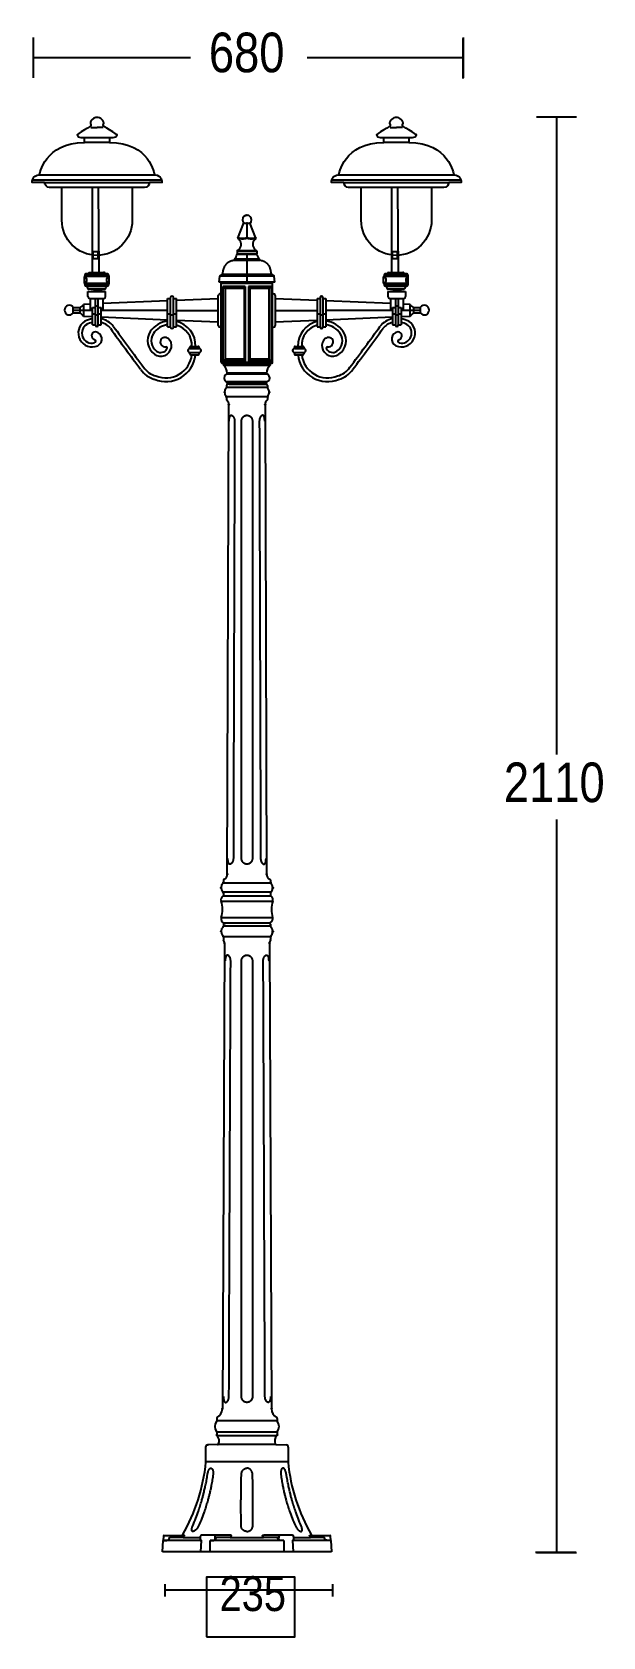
# Model space of a CAD drawing. Extents: x 0 to 115, y 0 to 323.
import ezdxf

# ---------------------------------------------------------------- set-up
doc = ezdxf.new("R2010")
doc.units = 0
doc.layers.add('LIVELLO_1', color=160, linetype='Continuous')
doc.styles.add('STD', font='txt')

# ---------------------------------------------------------------- blocks, each defined once
blk = doc.blocks.new('AI9-BLK1')
at = {"layer": 'LIVELLO_1', "color": 7}
for p, q in [((-56.83, 151.53), (-56.83, 159.61)), ((29.53, 151.36), (29.53, 159.44)), ((29.62, 151.53), (29.62, 159.61)), ((-56.83, 155.57), (-25.28, 155.57)), ((-1.79, 155.57), (29.63, 155.57)), ((44.28, 143.66), (52.36, 143.66)), ((48.32, 143.66), (48.32, 15.54)), ((-45.3, 141.55), (-44.05, 141.55)), ((-42.79, 141.55), (-44.05, 141.55)), ((14.86, 141.55), (16.12, 141.55)), ((17.37, 141.55), (16.12, 141.55)), ((-57.11, 131), (-30.99, 131)), ((-55.6, 132.01), (-32.49, 132.01)), ((-54.59, 130.5), (-33.5, 130.5)), ((-53.7, 129.54), (-52.47, 129.54)), ((-45.02, 129.33), (-45.02, 112.4)), ((-44.98, 129.5), (-34.54, 129.54)), ((-43.8, 129.42), (-43.67, 112.45)), ((3.06, 131), (29.18, 131)), ((4.57, 132.01), (27.67, 132.01)), ((5.57, 130.5), (26.67, 130.5)), ((6.46, 129.54), (7.69, 129.54)), ((15.15, 129.33), (15.15, 112.4)), ((15.19, 129.5), (25.62, 129.54)), ((16.37, 129.42), (16.49, 112.45)), ((-15.72, 119.27), (-14.51, 122.37)), ((-13.91, 122.37), (-13.91, 119.36)), ((-12.1, 119.27), (-13.31, 122.37)), ((-11.93, 116.7), (-15.89, 116.7)), ((-15.89, 116.7), (-15.89, 116.12)), ((-11.97, 116.76), (-15.85, 116.76)), ((-13.91, 116.12), (-15.84, 116.12)), ((-15.66, 119.24), (-15.63, 119.3)), ((-11.99, 116.12), (-13.91, 116.12)), ((-13.91, 116.12), (-13.91, 110.46)), ((-11.93, 116.7), (-11.93, 116.12)), ((-18.85, 112), (-18.63, 113.07)), ((-16.53, 114.87), (-16.84, 114.76)), ((-16.53, 114.87), (-11.29, 114.87)), ((-16.46, 115.03), (-16.47, 114.93)), ((-11.35, 114.93), (-16.47, 114.93)), ((-16.46, 115.03), (-11.36, 115.03)), ((-11.38, 115.07), (-16.44, 115.07)), ((-15.9, 116.06), (-11.92, 116.06)), ((-11.36, 115.03), (-11.35, 114.93)), ((-10.98, 114.76), (-11.29, 114.87)), ((-8.97, 112), (-9.19, 113.07)), ((-46.6, 111.56), (-46.6, 111.6)), ((-46.6, 111.56), (-46.6, 111.54)), ((-46.6, 110.22), (-46.6, 111.54)), ((-46.6, 110.22), (-46.6, 110.19)), ((-46.6, 110.19), (-46.6, 110.16)), ((-46.5, 111.69), (-46.49, 111.69)), ((-46.5, 110.07), (-46.49, 110.07)), ((-46.49, 111.91), (-46.49, 111.69)), ((-41.75, 111.91), (-46.49, 111.91)), ((-46.49, 110.07), (-46.49, 109.86)), ((-41.75, 109.86), (-46.49, 109.86)), ((-41.86, 111.6), (-46.39, 111.6)), ((-41.87, 110.17), (-46.38, 110.17)), ((-41.9, 109.66), (-46.35, 109.66)), ((-46.32, 112.11), (-45.78, 112.16)), ((-41.92, 112.11), (-46.32, 112.11)), ((-42.46, 112.16), (-45.78, 112.16)), ((-42.64, 112.36), (-42.74, 112.37)), ((-41.92, 112.11), (-42.46, 112.16)), ((-41.75, 111.91), (-41.75, 111.69)), ((-41.75, 111.69), (-41.74, 111.69)), ((-41.75, 110.07), (-41.74, 110.07)), ((-41.75, 110.07), (-41.75, 109.86)), ((-41.65, 111.6), (-41.64, 111.56)), ((-41.65, 110.16), (-41.64, 110.19)), ((-41.64, 111.54), (-41.64, 111.56)), ((-41.64, 110.22), (-41.64, 111.54)), ((-41.51, 111.54), (-41.64, 111.54)), ((-41.64, 110.19), (-41.64, 110.22)), ((-41.51, 110.22), (-41.64, 110.22)), ((-19.5, 110.46), (-19.38, 111.67)), ((-13.91, 110.46), (-19.5, 110.46)), ((-19.31, 111.73), (-8.52, 111.73)), ((-19.12, 111.79), (-19.11, 111.88)), ((-19.12, 111.79), (-8.7, 111.79)), ((-8.71, 111.88), (-19.11, 111.88)), ((-19.08, 94.34), (-19.08, 110.28)), ((-19.08, 110.28), (-8.75, 110.28)), ((-19.04, 111.94), (-8.78, 111.94)), ((-18.95, 110.42), (-18.51, 110.46)), ((-8.87, 110.42), (-18.95, 110.42)), ((-8.97, 112), (-18.85, 112)), ((-18.51, 110.46), (-9.31, 110.46)), ((-8.32, 110.46), (-13.91, 110.46)), ((-8.87, 110.42), (-9.31, 110.46)), ((-8.75, 94.34), (-8.75, 110.28)), ((-8.7, 111.79), (-8.71, 111.88)), ((-8.32, 110.46), (-8.45, 111.67)), ((13.56, 111.56), (13.57, 111.6)), ((13.56, 111.56), (13.56, 111.54)), ((13.56, 110.22), (13.56, 111.54)), ((13.56, 110.22), (13.56, 110.19)), ((13.56, 110.19), (13.57, 110.16)), ((13.66, 111.69), (13.67, 111.69)), ((13.66, 110.07), (13.67, 110.07)), ((13.67, 111.91), (13.67, 111.69)), ((18.41, 111.91), (13.67, 111.91)), ((13.67, 110.07), (13.67, 109.86)), ((18.41, 109.86), (13.67, 109.86)), ((18.31, 111.6), (13.78, 111.6)), ((18.3, 110.17), (13.79, 110.17)), ((18.27, 109.66), (13.82, 109.66)), ((13.84, 112.11), (14.38, 112.16)), ((18.24, 112.11), (13.84, 112.11)), ((17.7, 112.16), (14.38, 112.16)), ((17.53, 112.36), (17.42, 112.37)), ((18.24, 112.11), (17.7, 112.16)), ((18.41, 111.91), (18.41, 111.69)), ((18.41, 111.69), (18.42, 111.69)), ((18.41, 110.07), (18.42, 110.07)), ((18.41, 110.07), (18.41, 109.86)), ((18.52, 111.6), (18.52, 111.56)), ((18.52, 111.54), (18.52, 111.56)), ((18.52, 110.22), (18.52, 111.54)), ((18.65, 111.54), (18.52, 111.54)), ((18.52, 110.19), (18.52, 110.22)), ((18.65, 110.22), (18.52, 110.22)), ((18.52, 110.16), (18.52, 110.19)), ((-45.88, 108.57), (-42.34, 108.57)), ((-45.88, 107.57), (-45.88, 108.57)), ((-42.41, 109.1), (-45.84, 109.1)), ((-44.76, 108.92), (-45.75, 109.01)), ((-42.5, 109.01), (-45.75, 109.01)), ((-45.52, 107.2), (-42.7, 107.2)), ((-45.37, 104.83), (-45.37, 107.2)), ((-44.76, 108.92), (-44.29, 108.92)), ((-44.39, 101.83), (-44.39, 107.2)), ((-44.29, 108.92), (-44.12, 108.92)), ((-44.12, 108.92), (-43.95, 108.92)), ((-43.95, 108.92), (-43.48, 108.92)), ((-43.83, 101.83), (-43.83, 107.2)), ((-43.48, 108.92), (-42.5, 109.01)), ((-42.85, 104.83), (-42.85, 107.2)), ((-29.86, 106.68), (-42.85, 106.13)), ((-42.34, 107.57), (-42.34, 108.57)), ((-29.86, 101.44), (-29.86, 107.16)), ((-29.86, 107.16), (-29.26, 107.16)), ((-29.26, 101.41), (-29.26, 107.38)), ((-28.7, 101.41), (-28.7, 107.38)), ((-28.7, 107.16), (-28.1, 107.16)), ((-28.1, 101.44), (-28.1, 107.16)), ((-19.67, 107.11), (-28.1, 106.75)), ((-19.67, 101.76), (-19.67, 107.75)), ((-19.3, 108.11), (-19.15, 108.11)), ((-14.24, 109.56), (-18.75, 109.56)), ((-18.3, 109.16), (-18.75, 109.56)), ((-18.75, 109.56), (-18.75, 94.6)), ((-14.48, 109.16), (-18.3, 109.16)), ((-18.3, 109.16), (-18.3, 94.99)), ((-14.24, 109.56), (-14.48, 109.16)), ((-14.48, 109.16), (-14.48, 94.99)), ((-14.24, 109.56), (-14.24, 94.6)), ((-9.07, 109.56), (-13.58, 109.56)), ((-13.35, 109.16), (-13.58, 109.56)), ((-13.58, 109.56), (-13.58, 94.6)), ((-9.53, 109.16), (-13.35, 109.16)), ((-13.35, 109.16), (-13.35, 94.99)), ((-9.07, 109.56), (-9.53, 109.16)), ((-9.53, 109.16), (-9.53, 94.99)), ((-9.07, 109.56), (-9.07, 94.6)), ((-8.75, 108.11), (-8.59, 108.11)), ((-8.23, 107.75), (-8.23, 101.76)), ((0.21, 106.75), (-8.23, 107.11)), ((0.21, 107.16), (0.8, 107.16)), ((0.21, 107.16), (0.21, 101.44)), ((0.8, 107.38), (0.8, 101.41)), ((1.37, 107.38), (1.37, 101.41)), ((1.37, 107.16), (1.96, 107.16)), ((1.96, 107.16), (1.96, 101.44)), ((14.95, 106.13), (1.96, 106.68)), ((17.75, 109.1), (14.33, 109.1)), ((15.4, 108.92), (14.42, 109.01)), ((17.67, 109.01), (14.42, 109.01)), ((14.44, 108.57), (14.44, 107.57)), ((14.44, 108.57), (17.99, 108.57)), ((14.81, 107.2), (17.62, 107.2)), ((14.95, 107.2), (14.95, 104.83)), ((15.4, 108.92), (15.88, 108.92)), ((15.88, 108.92), (16.04, 108.92)), ((15.93, 107.2), (15.93, 101.83)), ((16.04, 108.92), (16.21, 108.92)), ((16.21, 108.92), (16.68, 108.92)), ((16.5, 107.2), (16.5, 101.83)), ((16.68, 108.92), (17.67, 109.01)), ((17.47, 107.2), (17.47, 104.83)), ((17.99, 108.57), (17.99, 107.57)), ((-48.84, 105.39), (-47.43, 105.39)), ((-48.84, 104.27), (-48.84, 105.39)), ((-48.84, 104.83), (-44.99, 104.83)), ((-48.84, 104.27), (-47.43, 104.27)), ((-47.43, 104.27), (-47.43, 105.39)), ((-45.37, 106.02), (-46.77, 105.96)), ((-46.77, 105.96), (-46.77, 103.56)), ((-44.99, 103.48), (-46.77, 103.56)), ((-44.99, 101.87), (-44.99, 105.37)), ((-44.99, 105.37), (-44.39, 105.37)), ((-44.99, 104.07), (-44.39, 104.07)), ((-44.39, 105.67), (-43.83, 105.67)), ((-44.39, 103.88), (-43.83, 103.88)), ((-43.83, 105.37), (-43.23, 105.37)), ((-43.83, 104.07), (-43.23, 104.07)), ((-43.23, 101.87), (-43.23, 105.37)), ((-43.23, 104.83), (-29.86, 104.83)), ((-29.86, 102.84), (-43.23, 103.41)), ((-29.86, 104.07), (-29.26, 104.07)), ((-29.26, 103.9), (-28.7, 103.9)), ((-28.7, 104.07), (-28.1, 104.07)), ((-28.1, 104.76), (-19.67, 104.76)), ((-8.23, 104.76), (0.21, 104.76)), ((0.21, 104.07), (0.8, 104.07)), ((0.8, 103.9), (1.37, 103.9)), ((1.37, 104.07), (1.96, 104.07)), ((1.96, 104.83), (15.33, 104.83)), ((15.33, 103.41), (1.96, 102.84)), ((15.33, 105.37), (15.93, 105.37)), ((15.33, 105.37), (15.33, 101.87)), ((15.33, 104.07), (15.93, 104.07)), ((15.93, 105.67), (16.5, 105.67)), ((15.93, 103.88), (16.5, 103.88)), ((16.5, 105.37), (17.09, 105.37)), ((16.5, 104.07), (17.09, 104.07)), ((17.09, 105.37), (17.09, 101.87)), ((17.09, 104.83), (20.94, 104.83)), ((18.87, 103.56), (17.09, 103.48)), ((18.87, 105.96), (17.47, 106.02)), ((18.87, 103.56), (18.87, 105.96)), ((19.54, 105.39), (19.54, 104.27)), ((19.54, 105.39), (20.94, 105.39)), ((19.54, 104.27), (20.94, 104.27)), ((20.94, 105.39), (20.94, 104.27)), ((-44.99, 101.87), (-44.39, 101.87)), ((-43.83, 101.87), (-43.23, 101.87)), ((-29.86, 101.44), (-29.26, 101.44)), ((-28.7, 101.44), (-28.1, 101.44)), ((-19.67, 102.4), (-28.1, 102.76)), ((-19.3, 101.39), (-19.15, 101.39)), ((-8.75, 101.39), (-8.59, 101.39)), ((0.21, 102.76), (-8.23, 102.4)), ((0.21, 101.44), (0.8, 101.44)), ((1.37, 101.44), (1.96, 101.44)), ((15.33, 101.87), (15.93, 101.87)), ((16.5, 101.87), (17.09, 101.87)), ((-25.41, 97.11), (-25.41, 97.37)), ((-25.41, 97.11), (-23.52, 97.11)), ((-25.22, 97.55), (-23.71, 97.55)), ((-23.52, 97.11), (-23.52, 97.37)), ((-4.38, 97.37), (-4.38, 97.11)), ((-4.38, 97.11), (-2.5, 97.11)), ((-4.19, 97.55), (-2.68, 97.55)), ((-2.5, 97.37), (-2.5, 97.11)), ((-25.41, 96.32), (-23.52, 96.32)), ((-25.41, 96.06), (-25.41, 96.32)), ((-25.22, 95.87), (-23.71, 95.87)), ((-23.52, 96.06), (-23.52, 96.32)), ((-19.08, 94.34), (-8.75, 94.34)), ((-18.95, 94.19), (-18.79, 94.19)), ((-8.87, 94.19), (-18.95, 94.19)), ((-18.3, 94.99), (-18.75, 94.6)), ((-14.24, 94.6), (-18.75, 94.6)), ((-18.65, 93.89), (-18.65, 94.04)), ((-18.65, 94.04), (-9.17, 94.04)), ((-9.17, 93.89), (-18.65, 93.89)), ((-18.61, 93.79), (-9.22, 93.79)), ((-14.48, 94.99), (-18.3, 94.99)), ((-14.24, 94.6), (-14.48, 94.99)), ((-13.35, 94.99), (-13.58, 94.6)), ((-9.07, 94.6), (-13.58, 94.6)), ((-9.53, 94.99), (-13.35, 94.99)), ((-9.07, 94.6), (-9.53, 94.99)), ((-9.17, 93.89), (-9.17, 94.04)), ((-8.87, 94.19), (-9.03, 94.19)), ((-4.38, 96.32), (-4.38, 96.06)), ((-4.38, 96.32), (-2.5, 96.32)), ((-4.19, 95.87), (-2.68, 95.87)), ((-2.5, 96.32), (-2.5, 96.06)), ((-17.96, 92.03), (-9.87, 92.03)), ((-9.86, 90.39), (-17.96, 90.39)), ((-9.95, 92.16), (-17.87, 92.16)), ((-18.05, 89.69), (-18.05, 89.28)), ((-9.77, 89.28), (-18.05, 89.28)), ((-9.77, 87.41), (-18.05, 87.41)), ((-18.05, 87.41), (-18.05, 86.89)), ((-17.87, 90.13), (-17.87, 90.26)), ((-17.87, 90.26), (-9.95, 90.26)), ((-9.95, 90.13), (-17.87, 90.13)), ((-17.45, 89.94), (-17.84, 89.9)), ((-17.74, 89.99), (-17.17, 89.94)), ((-17.74, 89.99), (-10.08, 89.99)), ((-10.37, 89.94), (-17.45, 89.94)), ((-10.66, 89.94), (-17.17, 89.94)), ((-10.08, 89.99), (-10.66, 89.94)), ((-10.37, 89.94), (-9.99, 89.9)), ((-9.95, 90.13), (-9.95, 90.26)), ((-9.77, 89.69), (-9.77, 89.28)), ((-9.77, 87.41), (-9.77, 86.89)), ((-17.87, -8.52), (-17.56, 85.86)), ((-10.27, 85.86), (-9.95, -8.52)), ((48.32, 2.45), (48.32, -144.87)), ((-9.1, -10.36), (-18.72, -10.36)), ((-9.1, -12.15), (-18.72, -12.15)), ((-18.65, -9.74), (-18.65, -10.2)), ((-18.65, -12.31), (-18.65, -12.79)), ((-9.17, -9.74), (-9.17, -10.2)), ((-9.17, -12.31), (-9.17, -12.79)), ((-19.09, -13.94), (-8.73, -13.94)), ((-9.07, -12.97), (-18.75, -12.97)), ((-19.07, -17.25), (-8.75, -17.25)), ((-18.65, -18.59), (-18.65, -18.98)), ((-9.17, -18.98), (-18.65, -18.98)), ((-18.44, -18.38), (-18.15, -18.35)), ((-9.5, -18.35), (-18.32, -18.35)), ((-9.67, -18.35), (-18.15, -18.35)), ((-9.38, -18.38), (-9.67, -18.35)), ((-9.17, -18.59), (-9.17, -18.98)), ((-18.44, -22.36), (-18.86, -115.98)), ((-9.17, -21.09), (-18.65, -21.09)), ((-18.65, -21.09), (-18.65, -21.63)), ((-9.38, -22.36), (-8.96, -115.98)), ((-9.17, -21.09), (-9.17, -21.63)), ((-20, -117.89), (-20, -118.4)), ((-7.82, -118.4), (-20, -118.4)), ((-7.82, -117.89), (-7.82, -118.4)), ((-7.82, -120.66), (-20, -120.66)), ((-20, -120.66), (-20, -121.21)), ((-19.93, -121.35), (-7.89, -121.35)), ((-7.82, -120.66), (-7.82, -121.21)), ((-22.23, -123.66), (-22.23, -126.63)), ((-19.8, -123.16), (-21.8, -123.23)), ((-18.89, -123.16), (-19.8, -123.16)), ((-8.02, -123.16), (-6.02, -123.23)), ((-5.6, -123.66), (-5.6, -126.63)), ((-22.23, -126.63), (-22.16, -126.63)), ((-5.6, -126.63), (-5.73, -126.63)), ((-30.72, -141.55), (-30.77, -142.4)), ((-30.58, -141.42), (-27, -141.42)), ((-29.5, -141.78), (-26.74, -141.78)), ((-27, -141.42), (-26.56, -141.42)), ((-26.69, -141.84), (-23.36, -141.84)), ((-23.31, -141.78), (-23.33, -142.31)), ((-23.3, -141.55), (-23.31, -141.78)), ((-17.29, -141.35), (-23.07, -141.35)), ((-20.36, -141.55), (-20.34, -142.31)), ((-20.1, -141.78), (-17.34, -141.78)), ((-17.24, -141.84), (-13.91, -141.84)), ((-13.91, -141.84), (-10.58, -141.84)), ((-4.75, -141.35), (-10.54, -141.35)), ((-10.48, -141.78), (-7.72, -141.78)), ((-7.48, -142.31), (-7.46, -141.55)), ((-4.52, -141.78), (-4.53, -141.55)), ((-4.49, -142.31), (-4.52, -141.78)), ((-4.46, -141.84), (-1.13, -141.84)), ((-1.26, -141.42), (-0.82, -141.42)), ((-1.08, -141.78), (1.68, -141.78)), ((-0.82, -141.42), (2.76, -141.42)), ((2.95, -142.4), (2.9, -141.55)), ((-30.9, -144.74), (-30.78, -142.41)), ((-23.18, -144.74), (-30.9, -144.74)), ((-21.34, -144.74), (-23.18, -144.74)), ((-21.34, -144.74), (-21.34, -142.46)), ((-13.91, -144.74), (-21.34, -144.74)), ((-6.48, -144.74), (-13.91, -144.74)), ((-6.48, -142.46), (-6.48, -144.74)), ((-4.64, -144.74), (-6.48, -144.74)), ((3.08, -144.74), (-4.64, -144.74)), ((2.96, -142.41), (3.08, -144.74)), ((44.11, -144.76), (52.18, -144.76)), ((44.28, -144.85), (52.36, -144.85)), ((-30.41, -151.21), (-30.41, -153.67)), ((3.26, -151.21), (3.26, -153.67)), ((3.26, -152.44), (-30.41, -152.44))]:
    blk.add_line(p, q, dxfattribs=at)
for points in [[(-46.56, 139.54), (-41.54, 139.54), (-41.54, 138.54), (-46.56, 138.54)], [(13.6, 139.54), (18.63, 139.54), (18.63, 138.54), (13.6, 138.54)], [(-44.88, 115.2), (-43.84, 115.2), (-43.84, 116.53), (-44.88, 116.53)], [(15.28, 115.2), (16.33, 115.2), (16.33, 116.53), (15.28, 116.53)], [(-22.04, -161.8), (-4.31, -161.8), (-4.31, -149.77), (-22.04, -149.77)]]:
    blk.add_lwpolyline(points, close=True, dxfattribs=at)
for points in [[(-15.67, 119.4), (-15.67, 119.39), (-15.67, 119.38), (-15.67, 119.38), (-15.67, 119.37), (-15.67, 119.36), (-15.67, 119.36), (-15.67, 119.35), (-15.66, 119.34), (-15.66, 119.33), (-15.66, 119.33), (-15.65, 119.32), (-15.65, 119.32), (-15.64, 119.31), (-15.64, 119.31), (-15.63, 119.3)], [(-15.67, 119.4), (-15.54, 119.37), (-15.42, 119.34), (-15.31, 119.32), (-15.19, 119.3), (-15.08, 119.28), (-14.97, 119.27), (-14.87, 119.27), (-14.76, 119.27), (-14.65, 119.27), (-14.54, 119.28), (-14.42, 119.3), (-14.3, 119.32), (-14.18, 119.34), (-14.04, 119.37), (-13.91, 119.4)], [(-14.51, 122.37), (-14.48, 122.36), (-14.44, 122.34), (-14.4, 122.33), (-14.37, 122.32), (-14.33, 122.31), (-14.29, 122.31), (-14.25, 122.31), (-14.2, 122.31), (-14.16, 122.31), (-14.12, 122.31), (-14.08, 122.32), (-14.03, 122.33), (-13.99, 122.34), (-13.95, 122.36), (-13.91, 122.37)], [(-13.91, 122.37), (-13.88, 122.36), (-13.84, 122.35), (-13.81, 122.34), (-13.77, 122.33), (-13.74, 122.32), (-13.7, 122.31), (-13.67, 122.31), (-13.63, 122.31), (-13.6, 122.31), (-13.56, 122.31), (-13.53, 122.31), (-13.5, 122.31), (-13.46, 122.32), (-13.43, 122.33), (-13.4, 122.34), (-13.37, 122.35), (-13.34, 122.36), (-13.31, 122.37)], [(-13.91, 119.4), (-13.78, 119.37), (-13.65, 119.34), (-13.52, 119.32), (-13.4, 119.3), (-13.28, 119.28), (-13.17, 119.27), (-13.06, 119.27), (-12.96, 119.27), (-12.85, 119.27), (-12.74, 119.28), (-12.63, 119.3), (-12.51, 119.32), (-12.4, 119.34), (-12.28, 119.37), (-12.16, 119.4)], [(-12.16, 119.4), (-12.15, 119.39), (-12.15, 119.38), (-12.15, 119.38), (-12.15, 119.37), (-12.15, 119.36), (-12.15, 119.36), (-12.15, 119.35), (-12.16, 119.34), (-12.16, 119.33), (-12.17, 119.33), (-12.17, 119.32), (-12.17, 119.32), (-12.18, 119.31), (-12.19, 119.31), (-12.19, 119.3)], [(-15.63, 119.3), (-15.55, 119.28), (-15.48, 119.27), (-15.4, 119.25), (-15.32, 119.23), (-15.24, 119.22), (-15.17, 119.21), (-15.08, 119.2), (-15.01, 119.19), (-14.92, 119.19), (-14.84, 119.18), (-14.76, 119.18), (-14.68, 119.19), (-14.59, 119.19), (-14.51, 119.2), (-14.42, 119.21), (-14.34, 119.22), (-14.25, 119.23), (-14.17, 119.25), (-14.08, 119.27), (-14, 119.28), (-13.91, 119.3)], [(-13.91, 119.3), (-13.83, 119.28), (-13.74, 119.27), (-13.66, 119.25), (-13.57, 119.23), (-13.48, 119.22), (-13.4, 119.21), (-13.31, 119.2), (-13.23, 119.19), (-13.15, 119.19), (-13.06, 119.18), (-12.98, 119.18), (-12.9, 119.19), (-12.82, 119.19), (-12.74, 119.2), (-12.66, 119.21), (-12.58, 119.22), (-12.5, 119.23), (-12.42, 119.25), (-12.34, 119.27), (-12.27, 119.28), (-12.19, 119.3)], [(-12.18, 119.28), (-12.16, 119.24), (-12.15, 119.23), (-12.14, 119.21)], [(-45.61, 112.36), (-45.5, 112.37), (-42.74, 112.37)], [(14.56, 112.36), (14.67, 112.37), (17.42, 112.37)], [(-17.5, 89.94), (-13.91, 89.94), (-10.32, 89.94)], [(-8.02, -123.16), (-8.93, -123.16), (-18.89, -123.16)], [(-5.73, -126.63), (-13.91, -126.63), (-22.16, -126.63)], [(-23.18, -144.74), (-23.08, -142.46), (-30.51, -142.46)], [(-6.48, -142.46), (-13.91, -142.46), (-21.34, -142.46)], [(2.69, -142.46), (-4.74, -142.46), (-4.64, -144.74)]]:
    blk.add_lwpolyline(points, dxfattribs=at)
for centre, radius in [((-18.05, 87.41), 0.0656), ((-9.77, 87.41), 0.0656), ((-8.7, -11.26), 0.0657), ((-18.44, -18.38), 0.0656), ((-18.32, -18.35), 0.0657), ((-9.38, -22.36), 0.0649), ((-20, -121.21), 0.0664)]:
    blk.add_circle(centre, radius, dxfattribs=at)
for centre, major_axis, ratio in [((-13.91, 123.9), (0.0657, 0), 0.977973), ((-18.41, 88.35), (0.0664, 0), 0.988947), ((-17.84, 89.9), (-0.0007, -0.0656), 0.989447), ((-10.32, 89.94), (-0.0009, -0.0656), 0.989416), ((-9.41, 88.35), (-0.0016, -0.0656), 0.977387), ((-17.56, 85.82), (0.0664, 0), 0.965616), ((-10.26, 85.82), (0.0657, 0), 0.975353), ((-17.87, -8.52), (-0.0008, -0.0672), 0.988396), ((-9.95, -8.52), (0.0016, -0.0672), 0.954845), ((-19.12, -11.26), (-0.0022, -0.0656), 0.988926), ((-18.65, -10.2), (0.0656, 0), 0.976664), ((-9.17, -10.2), (0.0665, 0), 0.963786), ((-19.12, -20.03), (-0.0022, -0.0672), 0.96613), ((-18.65, -21.09), (0.0656, 0), 0.976664), ((-18.44, -22.36), (0.0656, 0), 0.950131), ((-9.17, -21.09), (0.0665, 0), 0.963786), ((-8.7, -20.03), (-0.0015, -0.0672), 0.977973), ((-18.86, -115.98), (0.0001, -0.0672), 0.978204), ((-8.96, -115.93), (0.0665, 0), 0.964319), ((-7.83, -121.21), (0.0009, -0.0658), 0.986826), ((-21.8, -123.23), (0.0642, 0), 0.977182)]:
    blk.add_ellipse(centre, major_axis=major_axis, ratio=ratio, dxfattribs=at)
for points, knots in [([(-41.54, 139.54), (-41.54, 139.54), (-40.03, 139.33), (-40.03, 140.04), (-40.03, 140.04), (-40.53, 140.55), (-41.54, 141.05), (-42.37, 141.65), (-42.95, 141.73), (-42.79, 142.05), (-42.34, 142.95), (-43.55, 143.56), (-44.05, 143.56), (-44.55, 143.56), (-45.75, 142.95), (-45.3, 142.05), (-45.14, 141.73), (-45.72, 141.65), (-46.56, 141.05), (-47.56, 140.55), (-48.06, 140.04), (-48.06, 140.04), (-48.06, 139.33), (-46.56, 139.54), (-46.56, 139.54)], [0, 0, 0, 0, 1, 1, 1, 2, 2, 2, 3, 3, 3, 4, 4, 4, 5, 5, 5, 6, 6, 6, 7, 7, 7, 8, 8, 8, 8]), ([(18.63, 139.54), (18.63, 139.54), (20.14, 139.33), (20.14, 140.04), (20.14, 140.04), (19.63, 140.55), (18.63, 141.05), (17.8, 141.65), (17.21, 141.73), (17.37, 142.05), (17.82, 142.95), (16.62, 143.56), (16.12, 143.56), (15.62, 143.56), (14.41, 142.95), (14.86, 142.05), (15.03, 141.73), (14.44, 141.65), (13.6, 141.05), (12.6, 140.55), (12.1, 140.04), (12.1, 140.04), (12.1, 139.33), (13.6, 139.54), (13.6, 139.54)], [0, 0, 0, 0, 1, 1, 1, 2, 2, 2, 3, 3, 3, 4, 4, 4, 5, 5, 5, 6, 6, 6, 7, 7, 7, 8, 8, 8, 8]), ([(-41.54, 138.54), (-33.5, 138.54), (-32.49, 132.01), (-32.49, 132.01), (-30.99, 132.01), (-30.99, 130.5), (-30.99, 130.5), (-30.99, 130.5), (-33.5, 130.5), (-33.5, 130.5), (-33.5, 129.95), (-33.95, 129.49), (-34.5, 129.49), (-34.5, 129.49), (-53.59, 129.49), (-53.59, 129.49), (-54.15, 129.49), (-54.59, 129.95), (-54.59, 130.5), (-54.59, 130.5), (-57.11, 130.5), (-57.11, 130.5), (-57.11, 130.5), (-57.11, 132.01), (-55.6, 132.01), (-55.6, 132.01), (-54.59, 138.54), (-46.56, 138.54)], [0, 0, 0, 0, 1, 1, 1, 2, 2, 2, 3, 3, 3, 4, 4, 4, 5, 5, 5, 6, 6, 6, 7, 7, 7, 8, 8, 8, 9, 9, 9, 9]), ([(18.63, 138.54), (26.67, 138.54), (27.67, 132.01), (27.67, 132.01), (29.18, 132.01), (29.18, 130.5), (29.18, 130.5), (29.18, 130.5), (26.67, 130.5), (26.67, 130.5), (26.67, 129.95), (26.22, 129.49), (25.66, 129.49), (25.66, 129.49), (6.58, 129.49), (6.58, 129.49), (6.02, 129.49), (5.57, 129.95), (5.57, 130.5), (5.57, 130.5), (3.06, 130.5), (3.06, 130.5), (3.06, 130.5), (3.06, 132.01), (4.57, 132.01), (4.57, 132.01), (5.57, 138.54), (13.6, 138.54)], [0, 0, 0, 0, 1, 1, 1, 2, 2, 2, 3, 3, 3, 4, 4, 4, 5, 5, 5, 6, 6, 6, 7, 7, 7, 8, 8, 8, 9, 9, 9, 9]), ([(-36.96, 129.49), (-36.96, 129.49), (-36.96, 122.91), (-36.96, 122.91), (-36.96, 119), (-40.14, 115.84), (-44.05, 115.84), (-47.95, 115.84), (-51.12, 119), (-51.12, 122.91), (-51.12, 122.91), (-51.12, 129.49), (-51.12, 129.49)], [0, 0, 0, 0, 1, 1, 1, 2, 2, 2, 3, 3, 3, 4, 4, 4, 4]), ([(23.2, 129.49), (23.2, 129.49), (23.2, 122.91), (23.2, 122.91), (23.2, 119), (20.02, 115.84), (16.12, 115.84), (12.22, 115.84), (9.05, 119), (9.05, 122.91), (9.05, 122.91), (9.05, 129.49), (9.05, 129.49)], [0, 0, 0, 0, 1, 1, 1, 2, 2, 2, 3, 3, 3, 4, 4, 4, 4]), ([(-13.28, 122.31), (-12.91, 122.65), (-12.89, 123.23), (-13.24, 123.61), (-13.58, 123.98), (-14.17, 124), (-14.54, 123.65), (-14.91, 123.3), (-14.93, 122.72), (-14.58, 122.35), (-14.57, 122.34), (-14.55, 122.32), (-14.54, 122.31)], [0, 0, 0, 0, 1, 1, 1, 2, 2, 2, 3, 3, 3, 4, 4, 4, 4]), ([(-15.85, 116.76), (-15.16, 117.12), (-14.88, 117.97), (-15.24, 118.67), (-15.35, 118.87), (-15.5, 119.05), (-15.69, 119.18)], [0, 0, 0, 0, 1, 1, 1, 2, 2, 2, 2]), ([(-12.13, 119.18), (-12.77, 118.74), (-12.93, 117.85), (-12.48, 117.21), (-12.35, 117.02), (-12.17, 116.87), (-11.97, 116.76)], [0, 0, 0, 0, 1, 1, 1, 2, 2, 2, 2]), ([(-16.84, 114.76), (-16.9, 114.74), (-16.95, 114.73), (-17, 114.71), (-17.06, 114.7), (-17.11, 114.68), (-17.17, 114.66), (-17.23, 114.64), (-17.29, 114.62), (-17.34, 114.59), (-17.4, 114.57), (-17.45, 114.54), (-17.5, 114.51), (-17.56, 114.49), (-17.61, 114.46), (-17.66, 114.43), (-17.7, 114.39), (-17.75, 114.36), (-17.8, 114.33), (-17.85, 114.3), (-17.89, 114.26), (-17.93, 114.22), (-17.97, 114.19), (-18.02, 114.15), (-18.05, 114.11), (-18.09, 114.08), (-18.12, 114.04), (-18.16, 114.01), (-18.19, 113.97), (-18.22, 113.93), (-18.25, 113.89), (-18.29, 113.84), (-18.33, 113.78), (-18.37, 113.73), (-18.4, 113.67), (-18.43, 113.62), (-18.46, 113.55), (-18.5, 113.48), (-18.53, 113.4), (-18.56, 113.33), (-18.59, 113.24), (-18.61, 113.16), (-18.63, 113.07)], [0, 0, 0, 0, 1, 1, 1, 2, 2, 2, 3, 3, 3, 4, 4, 4, 5, 5, 5, 6, 6, 6, 7, 7, 7, 8, 8, 8, 9, 9, 9, 10, 10, 10, 11, 11, 11, 12, 12, 12, 13, 13, 13, 14, 14, 14, 14]), ([(-9.19, 113.07), (-9.21, 113.16), (-9.23, 113.24), (-9.26, 113.33), (-9.29, 113.4), (-9.32, 113.48), (-9.36, 113.55), (-9.39, 113.62), (-9.42, 113.67), (-9.46, 113.73), (-9.49, 113.78), (-9.53, 113.84), (-9.57, 113.89), (-9.6, 113.93), (-9.63, 113.97), (-9.67, 114.01), (-9.7, 114.04), (-9.73, 114.08), (-9.77, 114.11), (-9.81, 114.15), (-9.85, 114.19), (-9.89, 114.22), (-9.93, 114.26), (-9.98, 114.3), (-10.02, 114.33), (-10.07, 114.36), (-10.11, 114.39), (-10.17, 114.43), (-10.22, 114.46), (-10.27, 114.49), (-10.32, 114.51), (-10.37, 114.54), (-10.43, 114.57), (-10.48, 114.59), (-10.54, 114.62), (-10.59, 114.64), (-10.65, 114.66), (-10.71, 114.68), (-10.76, 114.7), (-10.82, 114.71), (-10.87, 114.73), (-10.93, 114.74), (-10.98, 114.76)], [0, 0, 0, 0, 1, 1, 1, 2, 2, 2, 3, 3, 3, 4, 4, 4, 5, 5, 5, 6, 6, 6, 7, 7, 7, 8, 8, 8, 9, 9, 9, 10, 10, 10, 11, 11, 11, 12, 12, 12, 13, 13, 13, 14, 14, 14, 14]), ([(-46.49, 110.07), (-46.08, 110.37), (-45.96, 110.97), (-46.24, 111.42), (-46.31, 111.53), (-46.39, 111.62), (-46.49, 111.69)], [0, 0, 0, 0, 1, 1, 1, 2, 2, 2, 2]), ([(-41.75, 111.69), (-42.17, 111.39), (-42.28, 110.79), (-42, 110.34), (-41.94, 110.23), (-41.85, 110.14), (-41.75, 110.07)], [0, 0, 0, 0, 1, 1, 1, 2, 2, 2, 2]), ([(13.67, 110.07), (14.09, 110.37), (14.2, 110.97), (13.92, 111.42), (13.86, 111.53), (13.77, 111.62), (13.67, 111.69)], [0, 0, 0, 0, 1, 1, 1, 2, 2, 2, 2]), ([(18.41, 111.69), (17.99, 111.39), (17.88, 110.79), (18.16, 110.34), (18.23, 110.23), (18.31, 110.14), (18.41, 110.07)], [0, 0, 0, 0, 1, 1, 1, 2, 2, 2, 2]), ([(-44.29, 108.92), (-44.29, 108.92), (-44.29, 108.92), (-44.29, 108.92), (-44.29, 108.92), (-44.29, 108.92), (-44.29, 108.92), (-44.29, 108.92), (-44.29, 108.92), (-44.29, 108.92), (-44.29, 108.92), (-44.29, 108.92), (-44.29, 108.92)], [0, 0, 0, 0, 1, 1, 1, 2, 2, 2, 3, 3, 3, 4, 4, 4, 4]), ([(-44.12, 108.92), (-44.12, 108.92), (-44.12, 108.92), (-44.12, 108.92), (-44.12, 108.92), (-44.12, 108.92), (-44.12, 108.92), (-44.12, 108.92), (-44.12, 108.92), (-44.12, 108.92), (-44.12, 108.92), (-44.12, 108.92), (-44.12, 108.92)], [0, 0, 0, 0, 1, 1, 1, 2, 2, 2, 3, 3, 3, 4, 4, 4, 4]), ([(-28.7, 107.38), (-28.7, 107.54), (-28.83, 107.66), (-28.98, 107.66), (-29.14, 107.66), (-29.26, 107.54), (-29.26, 107.38)], [0, 0, 0, 0, 1, 1, 1, 2, 2, 2, 2]), ([(-19.3, 108.11), (-19.4, 108.11), (-19.49, 108.07), (-19.56, 108), (-19.63, 107.94), (-19.67, 107.84), (-19.67, 107.75)], [0, 0, 0, 0, 1, 1, 1, 2, 2, 2, 2]), ([(1.37, 107.38), (1.37, 107.54), (1.24, 107.66), (1.08, 107.66), (0.93, 107.66), (0.8, 107.54), (0.8, 107.38)], [0, 0, 0, 0, 1, 1, 1, 2, 2, 2, 2]), ([(15.88, 108.92), (15.88, 108.92), (15.88, 108.92), (15.88, 108.92), (15.88, 108.92), (15.88, 108.92), (15.88, 108.92), (15.88, 108.92), (15.88, 108.92), (15.88, 108.92), (15.88, 108.92), (15.88, 108.92), (15.88, 108.92)], [0, 0, 0, 0, 1, 1, 1, 2, 2, 2, 3, 3, 3, 4, 4, 4, 4]), ([(16.04, 108.92), (16.04, 108.92), (16.04, 108.92), (16.04, 108.92), (16.04, 108.92), (16.04, 108.92), (16.04, 108.92), (16.04, 108.92), (16.04, 108.92), (16.04, 108.92), (16.04, 108.92), (16.04, 108.92), (16.04, 108.92)], [0, 0, 0, 0, 1, 1, 1, 2, 2, 2, 3, 3, 3, 4, 4, 4, 4]), ([(-48.84, 105.39), (-49.08, 105.73), (-49.52, 105.88), (-49.92, 105.75), (-50.33, 105.63), (-50.6, 105.25), (-50.6, 104.83), (-50.6, 104.41), (-50.33, 104.03), (-49.92, 103.9), (-49.52, 103.78), (-49.08, 103.93), (-48.84, 104.27)], [0, 0, 0, 0, 1, 1, 1, 2, 2, 2, 3, 3, 3, 4, 4, 4, 4]), ([(20.94, 104.27), (21.18, 103.93), (21.62, 103.78), (22.02, 103.9), (22.43, 104.03), (22.7, 104.41), (22.7, 104.83), (22.7, 105.25), (22.43, 105.63), (22.02, 105.75), (21.62, 105.88), (21.18, 105.73), (20.94, 105.39)], [0, 0, 0, 0, 1, 1, 1, 2, 2, 2, 3, 3, 3, 4, 4, 4, 4]), ([(-46.51, 102.59), (-47.75, 101.82), (-48.18, 100.22), (-47.5, 98.93), (-46.82, 97.64), (-45.25, 97.09), (-43.92, 97.68)], [0, 0, 0, 0, 1, 1, 1, 2, 2, 2, 2]), ([(-46.12, 101.97), (-46.97, 101.45), (-47.32, 100.39), (-46.94, 99.46), (-46.57, 98.54), (-45.57, 98.02), (-44.6, 98.25)], [0, 0, 0, 0, 1, 1, 1, 2, 2, 2, 2]), ([(-44.38, 100.48), (-44.76, 100.48), (-45.08, 100.19), (-45.13, 99.81), (-45.18, 99.43), (-44.95, 99.06), (-44.58, 98.96)], [0, 0, 0, 0, 1, 1, 1, 2, 2, 2, 2]), ([(-44.39, 101.83), (-44.39, 101.67), (-44.27, 101.55), (-44.11, 101.55), (-43.95, 101.55), (-43.83, 101.67), (-43.83, 101.83)], [0, 0, 0, 0, 1, 1, 1, 2, 2, 2, 2]), ([(-43.92, 97.68), (-43.33, 97.97), (-43, 98.61), (-43.11, 99.25), (-43.21, 99.9), (-43.73, 100.4), (-44.38, 100.48)], [0, 0, 0, 0, 1, 1, 1, 2, 2, 2, 2]), ([(-40.78, 101.61), (-38.77, 98.85), (-36.74, 96.09), (-34.68, 93.35), (-34.1, 92.49), (-33.22, 91.87), (-32.22, 91.61)], [0, 0, 0, 0, 1, 1, 1, 2, 2, 2, 2]), ([(-29.26, 101.41), (-29.26, 101.25), (-29.14, 101.12), (-28.98, 101.12), (-28.83, 101.12), (-28.7, 101.25), (-28.7, 101.41)], [0, 0, 0, 0, 1, 1, 1, 2, 2, 2, 2]), ([(-2.91, 95.87), (-2.73, 94.23), (-1.79, 92.77), (-0.36, 91.93), (1.06, 91.09), (2.79, 90.97), (4.32, 91.61), (5.32, 91.87), (6.2, 92.49), (6.78, 93.35), (8.84, 96.09), (10.87, 98.85), (12.89, 101.61)], [0, 0, 0, 0, 1, 1, 1, 2, 2, 2, 3, 3, 3, 4, 4, 4, 4]), ([(0.8, 101.41), (0.8, 101.25), (0.93, 101.12), (1.08, 101.12), (1.24, 101.12), (1.37, 101.25), (1.37, 101.41)], [0, 0, 0, 0, 1, 1, 1, 2, 2, 2, 2]), ([(16.48, 100.48), (15.83, 100.4), (15.31, 99.9), (15.21, 99.25), (15.1, 98.61), (15.43, 97.97), (16.02, 97.68)], [0, 0, 0, 0, 1, 1, 1, 2, 2, 2, 2]), ([(15.93, 101.83), (15.93, 101.67), (16.06, 101.55), (16.21, 101.55), (16.37, 101.55), (16.5, 101.67), (16.5, 101.83)], [0, 0, 0, 0, 1, 1, 1, 2, 2, 2, 2]), ([(16.02, 97.68), (17.36, 97.09), (18.92, 97.64), (19.6, 98.93), (20.28, 100.22), (19.85, 101.82), (18.61, 102.59)], [0, 0, 0, 0, 1, 1, 1, 2, 2, 2, 2]), ([(16.68, 98.96), (17.05, 99.06), (17.29, 99.43), (17.24, 99.81), (17.19, 100.19), (16.86, 100.48), (16.48, 100.48)], [0, 0, 0, 0, 1, 1, 1, 2, 2, 2, 2]), ([(16.7, 98.25), (17.67, 98.02), (18.67, 98.54), (19.04, 99.46), (19.42, 100.39), (19.07, 101.45), (18.22, 101.97)], [0, 0, 0, 0, 1, 1, 1, 2, 2, 2, 2]), ([(-44.6, 98.25), (-44.44, 98.28), (-44.32, 98.43), (-44.32, 98.59), (-44.31, 98.76), (-44.42, 98.91), (-44.58, 98.96)], [0, 0, 0, 0, 1, 1, 1, 2, 2, 2, 2]), ([(-32.49, 95.97), (-31.88, 95.55), (-31.11, 95.46), (-30.42, 95.74), (-29.74, 96.02), (-29.24, 96.62), (-29.1, 97.35)], [0, 0, 0, 0, 1, 1, 1, 2, 2, 2, 2]), ([(-32.07, 96.57), (-31.74, 96.34), (-31.33, 96.26), (-30.93, 96.35), (-30.53, 96.43), (-30.19, 96.68), (-29.99, 97.03)], [0, 0, 0, 0, 1, 1, 1, 2, 2, 2, 2]), ([(-31.24, 98.87), (-31.39, 98.54), (-31.35, 98.16), (-31.15, 97.86), (-30.94, 97.57), (-30.6, 97.4), (-30.24, 97.42)], [0, 0, 0, 0, 1, 1, 1, 2, 2, 2, 2]), ([(-29.73, 99.1), (-29.96, 99.28), (-30.25, 99.37), (-30.54, 99.32), (-30.82, 99.28), (-31.08, 99.12), (-31.24, 98.87)], [0, 0, 0, 0, 1, 1, 1, 2, 2, 2, 2]), ([(-29.99, 97.03), (-29.93, 97.11), (-29.92, 97.23), (-29.98, 97.31), (-30.04, 97.4), (-30.14, 97.44), (-30.24, 97.42)], [0, 0, 0, 0, 1, 1, 1, 2, 2, 2, 2]), ([(-25.41, 97.11), (-25.55, 97.11), (-25.68, 97.03), (-25.75, 96.91), (-25.82, 96.79), (-25.82, 96.64), (-25.75, 96.51), (-25.68, 96.39), (-25.55, 96.32), (-25.41, 96.32)], [0, 0, 0, 0, 1, 1, 1, 2, 2, 2, 3, 3, 3, 3]), ([(-25.22, 97.55), (-25.27, 97.55), (-25.31, 97.53), (-25.35, 97.5), (-25.38, 97.47), (-25.41, 97.42), (-25.41, 97.37)], [0, 0, 0, 0, 1, 1, 1, 2, 2, 2, 2]), ([(-23.52, 96.32), (-23.38, 96.32), (-23.25, 96.39), (-23.18, 96.51), (-23.11, 96.64), (-23.11, 96.79), (-23.18, 96.91), (-23.25, 97.03), (-23.38, 97.11), (-23.52, 97.11)], [0, 0, 0, 0, 1, 1, 1, 2, 2, 2, 3, 3, 3, 3]), ([(-4.38, 97.11), (-4.52, 97.11), (-4.65, 97.03), (-4.72, 96.91), (-4.79, 96.79), (-4.79, 96.64), (-4.72, 96.51), (-4.65, 96.39), (-4.52, 96.32), (-4.38, 96.32)], [0, 0, 0, 0, 1, 1, 1, 2, 2, 2, 3, 3, 3, 3]), ([(-2.5, 96.32), (-2.35, 96.32), (-2.22, 96.39), (-2.15, 96.51), (-2.08, 96.64), (-2.08, 96.79), (-2.15, 96.91), (-2.22, 97.03), (-2.35, 97.11), (-2.5, 97.11)], [0, 0, 0, 0, 1, 1, 1, 2, 2, 2, 3, 3, 3, 3]), ([(1.2, 97.35), (1.34, 96.62), (1.84, 96.02), (2.52, 95.74), (3.21, 95.46), (3.98, 95.55), (4.59, 95.97)], [0, 0, 0, 0, 1, 1, 1, 2, 2, 2, 2]), ([(2.34, 97.42), (2.7, 97.4), (3.05, 97.57), (3.25, 97.86), (3.45, 98.16), (3.49, 98.54), (3.34, 98.87), (3.18, 99.12), (2.93, 99.28), (2.64, 99.32), (2.35, 99.37), (2.06, 99.28), (1.84, 99.1)], [0, 0, 0, 0, 1, 1, 1, 2, 2, 2, 3, 3, 3, 4, 4, 4, 4]), ([(2.34, 97.42), (2.24, 97.44), (2.14, 97.4), (2.08, 97.31), (2.02, 97.23), (2.03, 97.11), (2.09, 97.03)], [0, 0, 0, 0, 1, 1, 1, 2, 2, 2, 2]), ([(2.09, 97.03), (2.3, 96.68), (2.64, 96.43), (3.03, 96.35), (3.43, 96.26), (3.84, 96.34), (4.17, 96.57)], [0, 0, 0, 0, 1, 1, 1, 2, 2, 2, 2]), ([(16.68, 98.96), (16.52, 98.91), (16.41, 98.76), (16.42, 98.59), (16.42, 98.43), (16.54, 98.28), (16.7, 98.25)], [0, 0, 0, 0, 1, 1, 1, 2, 2, 2, 2]), ([(-32.5, 90.93), (-30.76, 90.21), (-28.78, 90.35), (-27.16, 91.3), (-25.54, 92.26), (-24.47, 93.92), (-24.26, 95.79)], [0, 0, 0, 0, 1, 1, 1, 2, 2, 2, 2]), ([(-32.22, 91.61), (-30.69, 90.97), (-28.96, 91.09), (-27.54, 91.93), (-26.11, 92.77), (-25.17, 94.23), (-24.98, 95.87)], [0, 0, 0, 0, 1, 1, 1, 2, 2, 2, 2]), ([(-3.64, 95.79), (-3.43, 93.92), (-2.36, 92.26), (-0.74, 91.3), (0.89, 90.35), (2.86, 90.21), (4.6, 90.93)], [0, 0, 0, 0, 1, 1, 1, 2, 2, 2, 2]), ([(-17.96, 92.03), (-18.4, 91.82), (-18.61, 91.29), (-18.4, 90.84), (-18.32, 90.64), (-18.16, 90.49), (-17.96, 90.39)], [0, 0, 0, 0, 1, 1, 1, 2, 2, 2, 2]), ([(-9.86, 90.39), (-9.41, 90.59), (-9.21, 91.12), (-9.42, 91.58), (-9.5, 91.78), (-9.67, 91.94), (-9.87, 92.03)], [0, 0, 0, 0, 1, 1, 1, 2, 2, 2, 2]), ([(-17.48, 82.54), (-17.48, 82.58), (-17.48, 82.63), (-17.48, 82.67), (-17.47, 82.71), (-17.47, 82.75), (-17.47, 82.79), (-17.47, 82.82), (-17.47, 82.85), (-17.47, 82.88), (-17.46, 82.9), (-17.46, 82.93), (-17.46, 82.96), (-17.46, 82.98), (-17.45, 83), (-17.45, 83.02), (-17.45, 83.04), (-17.45, 83.06), (-17.45, 83.08), (-17.44, 83.1), (-17.44, 83.12), (-17.44, 83.14), (-17.43, 83.16), (-17.43, 83.18), (-17.43, 83.2), (-17.42, 83.22), (-17.42, 83.24), (-17.42, 83.25), (-17.41, 83.27), (-17.41, 83.29), (-17.4, 83.31), (-17.4, 83.33), (-17.39, 83.34), (-17.39, 83.36), (-17.39, 83.37), (-17.38, 83.39), (-17.37, 83.41), (-17.37, 83.42), (-17.36, 83.44), (-17.36, 83.45), (-17.35, 83.46), (-17.35, 83.48), (-17.34, 83.49), (-17.34, 83.5), (-17.33, 83.51), (-17.32, 83.52), (-17.32, 83.54), (-17.31, 83.55), (-17.3, 83.56), (-17.3, 83.56), (-17.29, 83.57), (-17.29, 83.58), (-17.28, 83.59), (-17.27, 83.6), (-17.26, 83.61), (-17.26, 83.62), (-17.25, 83.62), (-17.24, 83.63), (-17.24, 83.64), (-17.23, 83.64), (-17.22, 83.65), (-17.21, 83.65), (-17.2, 83.66), (-17.2, 83.66), (-17.19, 83.67), (-17.18, 83.67), (-17.18, 83.68), (-17.16, 83.68), (-17.16, 83.68), (-17.15, 83.68), (-17.14, 83.69), (-17.13, 83.69), (-17.12, 83.69), (-17.12, 83.69), (-17.11, 83.69), (-17.1, 83.7), (-17.1, 83.7), (-17.07, 83.7), (-17.07, 83.7), (-17.07, 83.7), (-17.05, 83.7), (-17.05, 83.7), (-17.03, 83.69), (-17.03, 83.69), (-17.02, 83.69), (-17.01, 83.69), (-17, 83.69), (-16.99, 83.68), (-16.98, 83.68), (-16.97, 83.68), (-16.96, 83.67), (-16.95, 83.67), (-16.94, 83.67), (-16.93, 83.66), (-16.92, 83.66), (-16.91, 83.65), (-16.9, 83.65), (-16.89, 83.64), (-16.88, 83.64), (-16.87, 83.63), (-16.86, 83.62), (-16.85, 83.62), (-16.84, 83.61), (-16.83, 83.6), (-16.82, 83.59), (-16.81, 83.58), (-16.8, 83.58), (-16.79, 83.56), (-16.78, 83.56), (-16.77, 83.55), (-16.76, 83.54), (-16.75, 83.52), (-16.74, 83.51), (-16.73, 83.5), (-16.72, 83.49), (-16.71, 83.48), (-16.69, 83.46), (-16.68, 83.45), (-16.67, 83.44), (-16.66, 83.42), (-16.65, 83.41), (-16.64, 83.39), (-16.63, 83.38), (-16.62, 83.36), (-16.61, 83.34), (-16.6, 83.33), (-16.59, 83.31), (-16.58, 83.29), (-16.57, 83.27), (-16.56, 83.26), (-16.55, 83.24), (-16.54, 83.22), (-16.53, 83.2), (-16.52, 83.18), (-16.51, 83.16), (-16.51, 83.14), (-16.5, 83.12), (-16.49, 83.1), (-16.48, 83.08), (-16.48, 83.06), (-16.47, 83.04), (-16.46, 83.02), (-16.46, 83), (-16.45, 82.98), (-16.45, 82.96), (-16.44, 82.94), (-16.43, 82.91), (-16.42, 82.88), (-16.42, 82.85), (-16.41, 82.82), (-16.41, 82.79), (-16.41, 82.75), (-16.4, 82.71), (-16.4, 82.67), (-16.39, 82.63), (-16.39, 82.58), (-16.39, 82.54)], [0, 0, 0, 0, 1, 1, 1, 2, 2, 2, 3, 3, 3, 4, 4, 4, 5, 5, 5, 6, 6, 6, 7, 7, 7, 8, 8, 8, 9, 9, 9, 10, 10, 10, 11, 11, 11, 12, 12, 12, 13, 13, 13, 14, 14, 14, 15, 15, 15, 16, 16, 16, 17, 17, 17, 18, 18, 18, 19, 19, 19, 20, 20, 20, 21, 21, 21, 22, 22, 22, 23, 23, 23, 24, 24, 24, 25, 25, 25, 26, 26, 26, 27, 27, 27, 28, 28, 28, 29, 29, 29, 30, 30, 30, 31, 31, 31, 32, 32, 32, 33, 33, 33, 34, 34, 34, 35, 35, 35, 36, 36, 36, 37, 37, 37, 38, 38, 38, 39, 39, 39, 40, 40, 40, 41, 41, 41, 42, 42, 42, 43, 43, 43, 44, 44, 44, 45, 45, 45, 46, 46, 46, 47, 47, 47, 48, 48, 48, 49, 49, 49, 50, 50, 50, 51, 51, 51, 52, 52, 52, 52]), ([(-16.39, 82.54), (-16.43, 67.89), (-16.48, 53.24), (-16.52, 38.59), (-16.56, 23.94), (-16.61, 9.3), (-16.65, -5.35)], [0, 0, 0, 0, 1, 1, 1, 2, 2, 2, 2]), ([(-15, 82.54), (-15, 82.58), (-14.99, 82.62), (-14.99, 82.66), (-14.99, 82.7), (-14.98, 82.74), (-14.98, 82.77), (-14.97, 82.8), (-14.97, 82.83), (-14.95, 82.85), (-14.95, 82.88), (-14.94, 82.91), (-14.93, 82.94), (-14.93, 82.96), (-14.92, 82.98), (-14.91, 83), (-14.91, 83.01), (-14.9, 83.03), (-14.89, 83.05), (-14.88, 83.07), (-14.87, 83.09), (-14.86, 83.11), (-14.85, 83.13), (-14.84, 83.14), (-14.83, 83.16), (-14.82, 83.18), (-14.81, 83.2), (-14.79, 83.22), (-14.78, 83.23), (-14.77, 83.25), (-14.76, 83.27), (-14.75, 83.29), (-14.73, 83.3), (-14.72, 83.32), (-14.7, 83.34), (-14.69, 83.35), (-14.68, 83.37), (-14.66, 83.38), (-14.65, 83.4), (-14.63, 83.41), (-14.62, 83.42), (-14.6, 83.44), (-14.59, 83.45), (-14.57, 83.46), (-14.56, 83.47), (-14.54, 83.49), (-14.52, 83.5), (-14.51, 83.51), (-14.49, 83.52), (-14.48, 83.53), (-14.46, 83.54), (-14.45, 83.55), (-14.43, 83.56), (-14.41, 83.57), (-14.4, 83.58), (-14.38, 83.58), (-14.37, 83.59), (-14.35, 83.6), (-14.33, 83.61), (-14.32, 83.61), (-14.3, 83.62), (-14.29, 83.63), (-14.27, 83.63), (-14.26, 83.64), (-14.24, 83.64), (-14.23, 83.65), (-14.21, 83.65), (-14.19, 83.66), (-14.17, 83.66), (-14.15, 83.67), (-14.13, 83.67), (-14.11, 83.68), (-14.09, 83.68), (-14.06, 83.69), (-14.03, 83.69), (-14, 83.69), (-13.97, 83.7), (-13.94, 83.7), (-13.91, 83.7)], [0, 0, 0, 0, 1, 1, 1, 2, 2, 2, 3, 3, 3, 4, 4, 4, 5, 5, 5, 6, 6, 6, 7, 7, 7, 8, 8, 8, 9, 9, 9, 10, 10, 10, 11, 11, 11, 12, 12, 12, 13, 13, 13, 14, 14, 14, 15, 15, 15, 16, 16, 16, 17, 17, 17, 18, 18, 18, 19, 19, 19, 20, 20, 20, 21, 21, 21, 22, 22, 22, 23, 23, 23, 24, 24, 24, 25, 25, 25, 26, 26, 26, 26]), ([(-15, -5.35), (-15, 9.3), (-15, 23.94), (-15, 38.59), (-15, 53.24), (-15, 67.89), (-15, 82.54)], [0, 0, 0, 0, 1, 1, 1, 2, 2, 2, 2]), ([(-13.91, 83.7), (-13.88, 83.7), (-13.85, 83.7), (-13.82, 83.69), (-13.79, 83.69), (-13.77, 83.69), (-13.74, 83.68), (-13.72, 83.68), (-13.69, 83.67), (-13.67, 83.67), (-13.65, 83.66), (-13.63, 83.66), (-13.61, 83.65), (-13.6, 83.65), (-13.58, 83.64), (-13.57, 83.64), (-13.55, 83.63), (-13.54, 83.63), (-13.52, 83.62), (-13.51, 83.61), (-13.49, 83.61), (-13.47, 83.6), (-13.46, 83.59), (-13.44, 83.58), (-13.43, 83.58), (-13.41, 83.57), (-13.39, 83.56), (-13.38, 83.55), (-13.36, 83.54), (-13.35, 83.53), (-13.33, 83.52), (-13.31, 83.51), (-13.3, 83.5), (-13.28, 83.49), (-13.27, 83.48), (-13.25, 83.46), (-13.23, 83.45), (-13.22, 83.44), (-13.2, 83.42), (-13.19, 83.41), (-13.18, 83.4), (-13.16, 83.38), (-13.15, 83.37), (-13.13, 83.35), (-13.12, 83.34), (-13.1, 83.32), (-13.09, 83.3), (-13.08, 83.29), (-13.07, 83.27), (-13.05, 83.25), (-13.04, 83.23), (-13.03, 83.22), (-13.02, 83.2), (-13, 83.18), (-12.99, 83.16), (-12.98, 83.14), (-12.97, 83.13), (-12.96, 83.11), (-12.95, 83.09), (-12.94, 83.07), (-12.94, 83.05), (-12.93, 83.03), (-12.92, 83.02), (-12.91, 83), (-12.9, 82.98), (-12.9, 82.96), (-12.89, 82.94), (-12.88, 82.91), (-12.87, 82.88), (-12.87, 82.85), (-12.86, 82.83), (-12.85, 82.8), (-12.84, 82.77), (-12.84, 82.74), (-12.84, 82.7), (-12.83, 82.66), (-12.83, 82.62), (-12.83, 82.58), (-12.83, 82.54)], [0, 0, 0, 0, 1, 1, 1, 2, 2, 2, 3, 3, 3, 4, 4, 4, 5, 5, 5, 6, 6, 6, 7, 7, 7, 8, 8, 8, 9, 9, 9, 10, 10, 10, 11, 11, 11, 12, 12, 12, 13, 13, 13, 14, 14, 14, 15, 15, 15, 16, 16, 16, 17, 17, 17, 18, 18, 18, 19, 19, 19, 20, 20, 20, 21, 21, 21, 22, 22, 22, 23, 23, 23, 24, 24, 24, 25, 25, 25, 26, 26, 26, 26]), ([(-12.83, 82.54), (-12.83, 67.89), (-12.83, 53.24), (-12.82, 38.59), (-12.82, 23.94), (-12.82, 9.3), (-12.82, -5.35)], [0, 0, 0, 0, 1, 1, 1, 2, 2, 2, 2]), ([(-10.34, 82.54), (-10.34, 82.58), (-10.34, 82.63), (-10.35, 82.67), (-10.35, 82.71), (-10.35, 82.75), (-10.35, 82.79), (-10.35, 82.82), (-10.36, 82.85), (-10.36, 82.88), (-10.36, 82.9), (-10.36, 82.93), (-10.36, 82.96), (-10.36, 82.98), (-10.37, 83), (-10.37, 83.02), (-10.37, 83.04), (-10.37, 83.06), (-10.38, 83.08), (-10.38, 83.1), (-10.38, 83.12), (-10.38, 83.14), (-10.39, 83.16), (-10.39, 83.18), (-10.39, 83.2), (-10.4, 83.22), (-10.4, 83.24), (-10.41, 83.26), (-10.41, 83.27), (-10.42, 83.29), (-10.42, 83.31), (-10.42, 83.33), (-10.43, 83.34), (-10.43, 83.36), (-10.44, 83.37), (-10.44, 83.39), (-10.45, 83.41), (-10.45, 83.42), (-10.46, 83.44), (-10.46, 83.45), (-10.47, 83.46), (-10.47, 83.48), (-10.48, 83.49), (-10.48, 83.5), (-10.49, 83.51), (-10.5, 83.52), (-10.51, 83.54), (-10.51, 83.55), (-10.52, 83.56), (-10.52, 83.56), (-10.53, 83.58), (-10.54, 83.58), (-10.54, 83.59), (-10.55, 83.6), (-10.56, 83.61), (-10.56, 83.62), (-10.57, 83.62), (-10.58, 83.63), (-10.59, 83.64), (-10.59, 83.64), (-10.6, 83.65), (-10.61, 83.65), (-10.62, 83.66), (-10.62, 83.66), (-10.63, 83.67), (-10.64, 83.67), (-10.65, 83.68), (-10.66, 83.68), (-10.66, 83.68), (-10.67, 83.68), (-10.68, 83.69), (-10.69, 83.69), (-10.7, 83.69), (-10.71, 83.69), (-10.72, 83.69), (-10.72, 83.7), (-10.72, 83.7), (-10.75, 83.7), (-10.75, 83.7), (-10.75, 83.7), (-10.78, 83.7), (-10.78, 83.7), (-10.78, 83.69), (-10.79, 83.69), (-10.8, 83.69), (-10.81, 83.69), (-10.82, 83.69), (-10.83, 83.68), (-10.84, 83.68), (-10.85, 83.68), (-10.86, 83.67), (-10.87, 83.67), (-10.88, 83.67), (-10.89, 83.66), (-10.9, 83.66), (-10.91, 83.65), (-10.92, 83.65), (-10.93, 83.64), (-10.94, 83.64), (-10.95, 83.63), (-10.96, 83.62), (-10.97, 83.62), (-10.98, 83.61), (-10.99, 83.6), (-11, 83.59), (-11.01, 83.58), (-11.02, 83.57), (-11.03, 83.56), (-11.04, 83.56), (-11.05, 83.55), (-11.07, 83.54), (-11.08, 83.52), (-11.08, 83.51), (-11.1, 83.5), (-11.11, 83.49), (-11.12, 83.48), (-11.13, 83.46), (-11.14, 83.45), (-11.15, 83.44), (-11.16, 83.42), (-11.17, 83.41), (-11.18, 83.39), (-11.2, 83.37), (-11.2, 83.36), (-11.21, 83.34), (-11.22, 83.33), (-11.23, 83.31), (-11.24, 83.29), (-11.25, 83.27), (-11.26, 83.26), (-11.27, 83.24), (-11.28, 83.22), (-11.29, 83.2), (-11.3, 83.18), (-11.31, 83.16), (-11.32, 83.14), (-11.32, 83.12), (-11.33, 83.1), (-11.34, 83.08), (-11.35, 83.06), (-11.35, 83.04), (-11.36, 83.02), (-11.36, 83), (-11.37, 82.98), (-11.37, 82.96), (-11.38, 82.93), (-11.39, 82.91), (-11.4, 82.88), (-11.4, 82.85), (-11.41, 82.82), (-11.41, 82.79), (-11.42, 82.75), (-11.42, 82.71), (-11.42, 82.67), (-11.43, 82.63), (-11.43, 82.58), (-11.43, 82.54)], [0, 0, 0, 0, 1, 1, 1, 2, 2, 2, 3, 3, 3, 4, 4, 4, 5, 5, 5, 6, 6, 6, 7, 7, 7, 8, 8, 8, 9, 9, 9, 10, 10, 10, 11, 11, 11, 12, 12, 12, 13, 13, 13, 14, 14, 14, 15, 15, 15, 16, 16, 16, 17, 17, 17, 18, 18, 18, 19, 19, 19, 20, 20, 20, 21, 21, 21, 22, 22, 22, 23, 23, 23, 24, 24, 24, 25, 25, 25, 26, 26, 26, 27, 27, 27, 28, 28, 28, 29, 29, 29, 30, 30, 30, 31, 31, 31, 32, 32, 32, 33, 33, 33, 34, 34, 34, 35, 35, 35, 36, 36, 36, 37, 37, 37, 38, 38, 38, 39, 39, 39, 40, 40, 40, 41, 41, 41, 42, 42, 42, 43, 43, 43, 44, 44, 44, 45, 45, 45, 46, 46, 46, 47, 47, 47, 48, 48, 48, 49, 49, 49, 50, 50, 50, 51, 51, 51, 52, 52, 52, 52]), ([(-11.43, 82.54), (-11.39, 67.89), (-11.34, 53.24), (-11.3, 38.59), (-11.26, 23.94), (-11.21, 9.3), (-11.17, -5.35)], [0, 0, 0, 0, 1, 1, 1, 2, 2, 2, 2]), ([(-16.65, -5.35), (-16.65, -5.4), (-16.66, -5.44), (-16.66, -5.48), (-16.66, -5.52), (-16.66, -5.56), (-16.67, -5.6), (-16.68, -5.63), (-16.68, -5.66), (-16.69, -5.69), (-16.69, -5.72), (-16.7, -5.75), (-16.71, -5.78), (-16.72, -5.8), (-16.72, -5.82), (-16.73, -5.84), (-16.73, -5.86), (-16.74, -5.88), (-16.75, -5.9), (-16.75, -5.92), (-16.76, -5.94), (-16.77, -5.96), (-16.78, -5.98), (-16.78, -6), (-16.8, -6.02), (-16.8, -6.03), (-16.81, -6.05), (-16.82, -6.07), (-16.83, -6.09), (-16.84, -6.11), (-16.85, -6.12), (-16.86, -6.14), (-16.87, -6.15), (-16.88, -6.17), (-16.89, -6.19), (-16.9, -6.2), (-16.91, -6.22), (-16.92, -6.23), (-16.93, -6.24), (-16.94, -6.26), (-16.95, -6.27), (-16.96, -6.28), (-16.97, -6.3), (-16.98, -6.31), (-16.99, -6.32), (-17, -6.33), (-17.01, -6.34), (-17.02, -6.35), (-17.03, -6.36), (-17.04, -6.37), (-17.05, -6.38), (-17.06, -6.39), (-17.08, -6.4), (-17.09, -6.41), (-17.1, -6.42), (-17.11, -6.42), (-17.12, -6.43), (-17.13, -6.44), (-17.14, -6.44), (-17.15, -6.45), (-17.16, -6.45), (-17.17, -6.46), (-17.18, -6.47), (-17.19, -6.47), (-17.2, -6.48), (-17.2, -6.48), (-17.22, -6.49), (-17.23, -6.49), (-17.23, -6.49), (-17.24, -6.5), (-17.25, -6.5), (-17.26, -6.5), (-17.27, -6.5), (-17.28, -6.5), (-17.29, -6.51), (-17.3, -6.51), (-17.31, -6.51), (-17.32, -6.51), (-17.33, -6.51), (-17.34, -6.51), (-17.35, -6.51), (-17.35, -6.51), (-17.36, -6.51), (-17.37, -6.51), (-17.38, -6.51), (-17.39, -6.5), (-17.4, -6.5), (-17.41, -6.5), (-17.41, -6.5), (-17.42, -6.49), (-17.43, -6.49), (-17.44, -6.49), (-17.45, -6.49), (-17.46, -6.48), (-17.46, -6.47), (-17.47, -6.47), (-17.48, -6.46), (-17.49, -6.46), (-17.49, -6.45), (-17.5, -6.44), (-17.51, -6.44), (-17.52, -6.43), (-17.52, -6.42), (-17.53, -6.42), (-17.54, -6.41), (-17.54, -6.4), (-17.55, -6.39), (-17.56, -6.38), (-17.56, -6.37), (-17.57, -6.36), (-17.58, -6.35), (-17.58, -6.34), (-17.59, -6.33), (-17.6, -6.32), (-17.6, -6.31), (-17.61, -6.29), (-17.61, -6.28), (-17.62, -6.27), (-17.63, -6.25), (-17.63, -6.24), (-17.64, -6.23), (-17.64, -6.21), (-17.65, -6.19), (-17.65, -6.18), (-17.66, -6.16), (-17.66, -6.15), (-17.67, -6.13), (-17.67, -6.11), (-17.67, -6.09), (-17.68, -6.07), (-17.68, -6.06), (-17.69, -6.04), (-17.69, -6.02), (-17.69, -6), (-17.7, -5.98), (-17.7, -5.96), (-17.7, -5.94), (-17.71, -5.92), (-17.71, -5.9), (-17.71, -5.88), (-17.72, -5.86), (-17.72, -5.84), (-17.72, -5.82), (-17.72, -5.8), (-17.72, -5.78), (-17.73, -5.75), (-17.73, -5.72), (-17.73, -5.69), (-17.73, -5.66), (-17.73, -5.63), (-17.74, -5.6), (-17.74, -5.56), (-17.74, -5.52), (-17.74, -5.49), (-17.74, -5.44), (-17.74, -5.4), (-17.74, -5.35)], [0, 0, 0, 0, 1, 1, 1, 2, 2, 2, 3, 3, 3, 4, 4, 4, 5, 5, 5, 6, 6, 6, 7, 7, 7, 8, 8, 8, 9, 9, 9, 10, 10, 10, 11, 11, 11, 12, 12, 12, 13, 13, 13, 14, 14, 14, 15, 15, 15, 16, 16, 16, 17, 17, 17, 18, 18, 18, 19, 19, 19, 20, 20, 20, 21, 21, 21, 22, 22, 22, 23, 23, 23, 24, 24, 24, 25, 25, 25, 26, 26, 26, 27, 27, 27, 28, 28, 28, 29, 29, 29, 30, 30, 30, 31, 31, 31, 32, 32, 32, 33, 33, 33, 34, 34, 34, 35, 35, 35, 36, 36, 36, 37, 37, 37, 38, 38, 38, 39, 39, 39, 40, 40, 40, 41, 41, 41, 42, 42, 42, 43, 43, 43, 44, 44, 44, 45, 45, 45, 46, 46, 46, 47, 47, 47, 48, 48, 48, 49, 49, 49, 50, 50, 50, 51, 51, 51, 52, 52, 52, 52]), ([(-12.82, -5.35), (-12.82, -5.4), (-12.82, -5.44), (-12.83, -5.48), (-12.83, -5.52), (-12.84, -5.56), (-12.84, -5.6), (-12.85, -5.63), (-12.86, -5.66), (-12.87, -5.69), (-12.88, -5.72), (-12.88, -5.75), (-12.9, -5.78), (-12.9, -5.8), (-12.91, -5.82), (-12.92, -5.84), (-12.93, -5.86), (-12.94, -5.88), (-12.94, -5.9), (-12.96, -5.92), (-12.97, -5.94), (-12.98, -5.96), (-12.99, -5.98), (-13, -6), (-13.01, -6.02), (-13.03, -6.03), (-13.04, -6.05), (-13.05, -6.07), (-13.07, -6.09), (-13.08, -6.11), (-13.09, -6.13), (-13.11, -6.14), (-13.13, -6.16), (-13.14, -6.18), (-13.15, -6.19), (-13.17, -6.21), (-13.19, -6.22), (-13.2, -6.24), (-13.22, -6.25), (-13.24, -6.26), (-13.25, -6.28), (-13.27, -6.29), (-13.29, -6.31), (-13.31, -6.32), (-13.32, -6.33), (-13.34, -6.34), (-13.36, -6.35), (-13.37, -6.36), (-13.39, -6.37), (-13.41, -6.38), (-13.43, -6.39), (-13.44, -6.4), (-13.46, -6.41), (-13.48, -6.42), (-13.49, -6.42), (-13.51, -6.43), (-13.52, -6.44), (-13.54, -6.44), (-13.56, -6.45), (-13.57, -6.45), (-13.59, -6.46), (-13.61, -6.47), (-13.63, -6.47), (-13.65, -6.48), (-13.68, -6.49), (-13.7, -6.49), (-13.72, -6.49), (-13.75, -6.5), (-13.78, -6.5), (-13.81, -6.5), (-13.85, -6.51), (-13.88, -6.51), (-13.91, -6.51), (-13.94, -6.51), (-13.98, -6.51), (-14.01, -6.5), (-14.04, -6.5), (-14.07, -6.5), (-14.1, -6.49), (-14.12, -6.49), (-14.15, -6.49), (-14.17, -6.48), (-14.19, -6.47), (-14.21, -6.47), (-14.23, -6.46), (-14.25, -6.45), (-14.27, -6.45), (-14.28, -6.44), (-14.3, -6.44), (-14.32, -6.43), (-14.33, -6.42), (-14.35, -6.42), (-14.37, -6.41), (-14.38, -6.4), (-14.4, -6.39), (-14.42, -6.38), (-14.43, -6.37), (-14.45, -6.36), (-14.47, -6.35), (-14.49, -6.34), (-14.5, -6.33), (-14.52, -6.31), (-14.53, -6.3), (-14.55, -6.29), (-14.57, -6.28), (-14.59, -6.26), (-14.6, -6.25), (-14.62, -6.24), (-14.64, -6.22), (-14.65, -6.21), (-14.67, -6.19), (-14.68, -6.18), (-14.7, -6.16), (-14.71, -6.14), (-14.73, -6.12), (-14.74, -6.11), (-14.76, -6.09), (-14.77, -6.07), (-14.78, -6.05), (-14.8, -6.03), (-14.81, -6.01), (-14.82, -6), (-14.83, -5.98), (-14.85, -5.95), (-14.85, -5.94), (-14.87, -5.92), (-14.88, -5.9), (-14.89, -5.88), (-14.89, -5.86), (-14.91, -5.84), (-14.91, -5.82), (-14.92, -5.8), (-14.93, -5.78), (-14.94, -5.75), (-14.95, -5.72), (-14.95, -5.69), (-14.97, -5.66), (-14.97, -5.63), (-14.98, -5.6), (-14.98, -5.56), (-14.99, -5.52), (-14.99, -5.48), (-15, -5.44), (-15, -5.4), (-15, -5.35)], [0, 0, 0, 0, 1, 1, 1, 2, 2, 2, 3, 3, 3, 4, 4, 4, 5, 5, 5, 6, 6, 6, 7, 7, 7, 8, 8, 8, 9, 9, 9, 10, 10, 10, 11, 11, 11, 12, 12, 12, 13, 13, 13, 14, 14, 14, 15, 15, 15, 16, 16, 16, 17, 17, 17, 18, 18, 18, 19, 19, 19, 20, 20, 20, 21, 21, 21, 22, 22, 22, 23, 23, 23, 24, 24, 24, 25, 25, 25, 26, 26, 26, 27, 27, 27, 28, 28, 28, 29, 29, 29, 30, 30, 30, 31, 31, 31, 32, 32, 32, 33, 33, 33, 34, 34, 34, 35, 35, 35, 36, 36, 36, 37, 37, 37, 38, 38, 38, 39, 39, 39, 40, 40, 40, 41, 41, 41, 42, 42, 42, 43, 43, 43, 44, 44, 44, 45, 45, 45, 46, 46, 46, 47, 47, 47, 48, 48, 48, 48]), ([(-11.17, -5.35), (-11.17, -5.4), (-11.17, -5.44), (-11.16, -5.48), (-11.16, -5.52), (-11.16, -5.56), (-11.15, -5.6), (-11.15, -5.63), (-11.14, -5.66), (-11.13, -5.69), (-11.13, -5.72), (-11.12, -5.75), (-11.11, -5.78), (-11.11, -5.8), (-11.1, -5.82), (-11.1, -5.84), (-11.09, -5.86), (-11.08, -5.88), (-11.08, -5.9), (-11.07, -5.92), (-11.06, -5.94), (-11.05, -5.96), (-11.04, -5.98), (-11.04, -6), (-11.03, -6.02), (-11.02, -6.03), (-11.01, -6.05), (-11, -6.07), (-10.99, -6.09), (-10.98, -6.11), (-10.97, -6.12), (-10.96, -6.14), (-10.95, -6.15), (-10.94, -6.17), (-10.93, -6.19), (-10.92, -6.2), (-10.91, -6.21), (-10.9, -6.23), (-10.9, -6.24), (-10.88, -6.25), (-10.87, -6.27), (-10.86, -6.28), (-10.85, -6.3), (-10.84, -6.31), (-10.83, -6.32), (-10.82, -6.33), (-10.81, -6.34), (-10.8, -6.35), (-10.79, -6.36), (-10.78, -6.37), (-10.77, -6.38), (-10.76, -6.39), (-10.75, -6.4), (-10.74, -6.41), (-10.73, -6.42), (-10.72, -6.42), (-10.71, -6.43), (-10.7, -6.44), (-10.69, -6.44), (-10.68, -6.45), (-10.67, -6.45), (-10.66, -6.46), (-10.65, -6.47), (-10.64, -6.47), (-10.63, -6.48), (-10.62, -6.48), (-10.61, -6.49), (-10.6, -6.49), (-10.59, -6.49), (-10.58, -6.5), (-10.57, -6.5), (-10.56, -6.5), (-10.55, -6.5), (-10.54, -6.5), (-10.53, -6.51), (-10.52, -6.51), (-10.51, -6.51), (-10.5, -6.51), (-10.49, -6.51), (-10.48, -6.51), (-10.48, -6.51), (-10.47, -6.51), (-10.46, -6.51), (-10.45, -6.51), (-10.44, -6.51), (-10.43, -6.5), (-10.43, -6.5), (-10.42, -6.5), (-10.41, -6.5), (-10.4, -6.49), (-10.39, -6.49), (-10.38, -6.49), (-10.37, -6.49), (-10.37, -6.48), (-10.36, -6.47), (-10.35, -6.47), (-10.34, -6.46), (-10.34, -6.46), (-10.33, -6.45), (-10.32, -6.44), (-10.31, -6.44), (-10.31, -6.43), (-10.3, -6.42), (-10.29, -6.42), (-10.28, -6.41), (-10.28, -6.4), (-10.27, -6.39), (-10.26, -6.38), (-10.26, -6.37), (-10.25, -6.36), (-10.24, -6.35), (-10.24, -6.34), (-10.23, -6.33), (-10.23, -6.32), (-10.22, -6.31), (-10.21, -6.29), (-10.21, -6.28), (-10.2, -6.27), (-10.2, -6.25), (-10.19, -6.24), (-10.18, -6.23), (-10.18, -6.21), (-10.17, -6.19), (-10.17, -6.18), (-10.16, -6.16), (-10.16, -6.14), (-10.16, -6.13), (-10.15, -6.11), (-10.15, -6.09), (-10.14, -6.07), (-10.14, -6.06), (-10.13, -6.04), (-10.13, -6.02), (-10.13, -6), (-10.12, -5.98), (-10.12, -5.96), (-10.11, -5.94), (-10.11, -5.92), (-10.11, -5.9), (-10.11, -5.88), (-10.11, -5.86), (-10.1, -5.84), (-10.1, -5.82), (-10.1, -5.8), (-10.1, -5.78), (-10.1, -5.75), (-10.09, -5.72), (-10.09, -5.69), (-10.09, -5.66), (-10.09, -5.63), (-10.09, -5.6), (-10.08, -5.56), (-10.08, -5.52), (-10.08, -5.48), (-10.08, -5.48), (-10.08, -5.35), (-10.08, -5.35)], [0, 0, 0, 0, 1, 1, 1, 2, 2, 2, 3, 3, 3, 4, 4, 4, 5, 5, 5, 6, 6, 6, 7, 7, 7, 8, 8, 8, 9, 9, 9, 10, 10, 10, 11, 11, 11, 12, 12, 12, 13, 13, 13, 14, 14, 14, 15, 15, 15, 16, 16, 16, 17, 17, 17, 18, 18, 18, 19, 19, 19, 20, 20, 20, 21, 21, 21, 22, 22, 22, 23, 23, 23, 24, 24, 24, 25, 25, 25, 26, 26, 26, 27, 27, 27, 28, 28, 28, 29, 29, 29, 30, 30, 30, 31, 31, 31, 32, 32, 32, 33, 33, 33, 34, 34, 34, 35, 35, 35, 36, 36, 36, 37, 37, 37, 38, 38, 38, 39, 39, 39, 40, 40, 40, 41, 41, 41, 42, 42, 42, 43, 43, 43, 44, 44, 44, 45, 45, 45, 46, 46, 46, 47, 47, 47, 48, 48, 48, 49, 49, 49, 50, 50, 50, 51, 51, 51, 52, 52, 52, 52]), ([(-18.72, -10.36), (-19.22, -10.8), (-19.26, -11.56), (-18.82, -12.05), (-18.79, -12.09), (-18.76, -12.12), (-18.72, -12.15)], [0, 0, 0, 0, 1, 1, 1, 2, 2, 2, 2]), ([(-9.1, -12.15), (-8.61, -11.71), (-8.56, -10.96), (-9, -10.46), (-9.03, -10.43), (-9.06, -10.39), (-9.1, -10.36)], [0, 0, 0, 0, 1, 1, 1, 2, 2, 2, 2]), ([(-18.72, -19.14), (-19.22, -19.58), (-19.26, -20.33), (-18.82, -20.83), (-18.79, -20.86), (-18.76, -20.9), (-18.72, -20.93)], [0, 0, 0, 0, 1, 1, 1, 2, 2, 2, 2]), ([(-19.07, -17.25), (-19.21, -17.7), (-18.96, -18.18), (-18.51, -18.31), (-18.45, -18.33), (-18.38, -18.35), (-18.32, -18.35)], [0, 0, 0, 0, 1, 1, 1, 2, 2, 2, 2]), ([(-9.5, -18.35), (-9.03, -18.32), (-8.68, -17.91), (-8.71, -17.44), (-8.72, -17.38), (-8.73, -17.32), (-8.75, -17.25)], [0, 0, 0, 0, 1, 1, 1, 2, 2, 2, 2]), ([(-9.1, -20.93), (-8.61, -20.49), (-8.56, -19.73), (-9, -19.24), (-9.03, -19.21), (-9.06, -19.17), (-9.1, -19.14)], [0, 0, 0, 0, 1, 1, 1, 2, 2, 2, 2]), ([(-17.18, -25.95), (-17.18, -25.9), (-17.18, -25.86), (-17.19, -25.82), (-17.19, -25.78), (-17.19, -25.74), (-17.2, -25.7), (-17.2, -25.67), (-17.21, -25.64), (-17.22, -25.61), (-17.22, -25.58), (-17.23, -25.55), (-17.23, -25.52), (-17.24, -25.5), (-17.24, -25.48), (-17.25, -25.46), (-17.26, -25.44), (-17.26, -25.42), (-17.27, -25.41), (-17.28, -25.39), (-17.28, -25.36), (-17.29, -25.35), (-17.3, -25.33), (-17.3, -25.31), (-17.31, -25.29), (-17.32, -25.27), (-17.33, -25.25), (-17.34, -25.23), (-17.35, -25.21), (-17.36, -25.19), (-17.37, -25.18), (-17.38, -25.16), (-17.39, -25.14), (-17.4, -25.13), (-17.41, -25.11), (-17.42, -25.1), (-17.43, -25.08), (-17.44, -25.07), (-17.45, -25.05), (-17.46, -25.04), (-17.47, -25.03), (-17.48, -25.01), (-17.49, -25), (-17.5, -24.99), (-17.51, -24.98), (-17.52, -24.96), (-17.53, -24.95), (-17.54, -24.94), (-17.55, -24.93), (-17.56, -24.92), (-17.57, -24.91), (-17.58, -24.9), (-17.59, -24.9), (-17.6, -24.89), (-17.61, -24.88), (-17.62, -24.87), (-17.63, -24.87), (-17.64, -24.86), (-17.65, -24.85), (-17.66, -24.84), (-17.67, -24.84), (-17.68, -24.84), (-17.69, -24.83), (-17.7, -24.82), (-17.71, -24.82), (-17.72, -24.82), (-17.73, -24.81), (-17.74, -24.81), (-17.75, -24.81), (-17.76, -24.81), (-17.77, -24.8), (-17.78, -24.8), (-17.79, -24.8), (-17.79, -24.79), (-17.8, -24.79), (-17.81, -24.79), (-17.82, -24.79), (-17.83, -24.79), (-17.84, -24.79), (-17.85, -24.79), (-17.86, -24.79), (-17.87, -24.79), (-17.88, -24.79), (-17.88, -24.79), (-17.89, -24.8), (-17.9, -24.8), (-17.91, -24.8), (-17.92, -24.8), (-17.93, -24.81), (-17.94, -24.81), (-17.94, -24.81), (-17.95, -24.82), (-17.96, -24.82), (-17.97, -24.82), (-17.98, -24.83), (-17.99, -24.84), (-17.99, -24.84), (-18, -24.84), (-18.01, -24.85), (-18.02, -24.86), (-18.02, -24.86), (-18.03, -24.87), (-18.04, -24.88), (-18.04, -24.89), (-18.05, -24.9), (-18.06, -24.9), (-18.07, -24.91), (-18.08, -24.92), (-18.08, -24.93), (-18.09, -24.94), (-18.09, -24.95), (-18.1, -24.96), (-18.11, -24.98), (-18.12, -24.99), (-18.12, -25), (-18.12, -25.01), (-18.13, -25.03), (-18.14, -25.04), (-18.14, -25.05), (-18.15, -25.07), (-18.16, -25.08), (-18.16, -25.1), (-18.17, -25.11), (-18.17, -25.13), (-18.18, -25.15), (-18.18, -25.16), (-18.19, -25.18), (-18.2, -25.19), (-18.2, -25.21), (-18.2, -25.23), (-18.21, -25.25), (-18.21, -25.27), (-18.22, -25.29), (-18.22, -25.31), (-18.23, -25.33), (-18.23, -25.35), (-18.23, -25.37), (-18.24, -25.39), (-18.24, -25.41), (-18.24, -25.42), (-18.25, -25.44), (-18.25, -25.47), (-18.25, -25.48), (-18.25, -25.5), (-18.26, -25.52), (-18.26, -25.55), (-18.26, -25.58), (-18.27, -25.61), (-18.27, -25.64), (-18.27, -25.67), (-18.27, -25.7), (-18.27, -25.74), (-18.27, -25.78), (-18.28, -25.82), (-18.28, -25.86), (-18.28, -25.9), (-18.28, -25.95)], [0, 0, 0, 0, 1, 1, 1, 2, 2, 2, 3, 3, 3, 4, 4, 4, 5, 5, 5, 6, 6, 6, 7, 7, 7, 8, 8, 8, 9, 9, 9, 10, 10, 10, 11, 11, 11, 12, 12, 12, 13, 13, 13, 14, 14, 14, 15, 15, 15, 16, 16, 16, 17, 17, 17, 18, 18, 18, 19, 19, 19, 20, 20, 20, 21, 21, 21, 22, 22, 22, 23, 23, 23, 24, 24, 24, 25, 25, 25, 26, 26, 26, 27, 27, 27, 28, 28, 28, 29, 29, 29, 30, 30, 30, 31, 31, 31, 32, 32, 32, 33, 33, 33, 34, 34, 34, 35, 35, 35, 36, 36, 36, 37, 37, 37, 38, 38, 38, 39, 39, 39, 40, 40, 40, 41, 41, 41, 42, 42, 42, 43, 43, 43, 44, 44, 44, 45, 45, 45, 46, 46, 46, 47, 47, 47, 48, 48, 48, 49, 49, 49, 50, 50, 50, 51, 51, 51, 52, 52, 52, 52]), ([(-15.01, -25.95), (-15.01, -25.91), (-15.01, -25.87), (-15, -25.83), (-15, -25.79), (-14.99, -25.75), (-14.99, -25.72), (-14.98, -25.69), (-14.97, -25.66), (-14.97, -25.63), (-14.96, -25.61), (-14.95, -25.58), (-14.94, -25.55), (-14.94, -25.53), (-14.93, -25.52), (-14.92, -25.49), (-14.92, -25.48), (-14.91, -25.46), (-14.9, -25.44), (-14.89, -25.42), (-14.88, -25.4), (-14.87, -25.38), (-14.86, -25.36), (-14.85, -25.34), (-14.84, -25.33), (-14.83, -25.31), (-14.82, -25.29), (-14.81, -25.27), (-14.79, -25.25), (-14.78, -25.24), (-14.77, -25.22), (-14.75, -25.2), (-14.74, -25.19), (-14.73, -25.17), (-14.71, -25.16), (-14.7, -25.14), (-14.69, -25.13), (-14.67, -25.11), (-14.66, -25.1), (-14.64, -25.08), (-14.63, -25.07), (-14.61, -25.05), (-14.6, -25.04), (-14.58, -25.03), (-14.57, -25.02), (-14.55, -25.01), (-14.53, -24.99), (-14.52, -24.98), (-14.5, -24.97), (-14.49, -24.96), (-14.47, -24.95), (-14.45, -24.94), (-14.44, -24.93), (-14.42, -24.92), (-14.41, -24.91), (-14.39, -24.9), (-14.37, -24.9), (-14.36, -24.89), (-14.34, -24.88), (-14.33, -24.88), (-14.31, -24.87), (-14.3, -24.86), (-14.28, -24.86), (-14.27, -24.85), (-14.25, -24.84), (-14.23, -24.84), (-14.22, -24.84), (-14.2, -24.83), (-14.18, -24.82), (-14.15, -24.82), (-14.13, -24.81), (-14.11, -24.81), (-14.09, -24.81), (-14.06, -24.8), (-14.03, -24.8), (-14, -24.79), (-13.97, -24.79), (-13.94, -24.79), (-13.91, -24.79)], [0, 0, 0, 0, 1, 1, 1, 2, 2, 2, 3, 3, 3, 4, 4, 4, 5, 5, 5, 6, 6, 6, 7, 7, 7, 8, 8, 8, 9, 9, 9, 10, 10, 10, 11, 11, 11, 12, 12, 12, 13, 13, 13, 14, 14, 14, 15, 15, 15, 16, 16, 16, 17, 17, 17, 18, 18, 18, 19, 19, 19, 20, 20, 20, 21, 21, 21, 22, 22, 22, 23, 23, 23, 24, 24, 24, 25, 25, 25, 26, 26, 26, 26]), ([(-13.91, -24.79), (-13.88, -24.79), (-13.85, -24.79), (-13.82, -24.79), (-13.79, -24.8), (-13.76, -24.8), (-13.73, -24.81), (-13.71, -24.81), (-13.69, -24.81), (-13.67, -24.82), (-13.65, -24.82), (-13.62, -24.83), (-13.6, -24.84), (-13.59, -24.84), (-13.57, -24.84), (-13.56, -24.85), (-13.54, -24.86), (-13.53, -24.86), (-13.51, -24.87), (-13.49, -24.88), (-13.48, -24.88), (-13.46, -24.89), (-13.45, -24.9), (-13.43, -24.9), (-13.42, -24.91), (-13.4, -24.92), (-13.38, -24.93), (-13.37, -24.94), (-13.35, -24.95), (-13.33, -24.96), (-13.32, -24.97), (-13.31, -24.98), (-13.29, -24.99), (-13.27, -25.01), (-13.26, -25.01), (-13.24, -25.03), (-13.23, -25.04), (-13.21, -25.05), (-13.19, -25.07), (-13.18, -25.08), (-13.17, -25.1), (-13.15, -25.11), (-13.14, -25.12), (-13.12, -25.14), (-13.11, -25.15), (-13.09, -25.17), (-13.08, -25.19), (-13.07, -25.2), (-13.05, -25.22), (-13.04, -25.24), (-13.03, -25.25), (-13.02, -25.27), (-13, -25.29), (-12.99, -25.31), (-12.98, -25.33), (-12.97, -25.34), (-12.96, -25.36), (-12.95, -25.38), (-12.94, -25.4), (-12.93, -25.42), (-12.93, -25.44), (-12.91, -25.46), (-12.91, -25.48), (-12.9, -25.49), (-12.89, -25.51), (-12.88, -25.53), (-12.88, -25.55), (-12.87, -25.58), (-12.86, -25.6), (-12.85, -25.63), (-12.84, -25.66), (-12.84, -25.69), (-12.84, -25.72), (-12.83, -25.75), (-12.82, -25.79), (-12.82, -25.83), (-12.81, -25.87), (-12.81, -25.91), (-12.81, -25.95)], [0, 0, 0, 0, 1, 1, 1, 2, 2, 2, 3, 3, 3, 4, 4, 4, 5, 5, 5, 6, 6, 6, 7, 7, 7, 8, 8, 8, 9, 9, 9, 10, 10, 10, 11, 11, 11, 12, 12, 12, 13, 13, 13, 14, 14, 14, 15, 15, 15, 16, 16, 16, 17, 17, 17, 18, 18, 18, 19, 19, 19, 20, 20, 20, 21, 21, 21, 22, 22, 22, 23, 23, 23, 24, 24, 24, 25, 25, 25, 26, 26, 26, 26]), ([(-10.64, -25.95), (-10.64, -25.9), (-10.64, -25.86), (-10.64, -25.82), (-10.63, -25.78), (-10.63, -25.74), (-10.62, -25.7), (-10.62, -25.67), (-10.62, -25.64), (-10.61, -25.61), (-10.6, -25.58), (-10.6, -25.55), (-10.59, -25.52), (-10.58, -25.5), (-10.58, -25.48), (-10.57, -25.46), (-10.56, -25.44), (-10.56, -25.42), (-10.55, -25.4), (-10.54, -25.38), (-10.54, -25.36), (-10.53, -25.34), (-10.52, -25.32), (-10.51, -25.31), (-10.51, -25.29), (-10.5, -25.27), (-10.49, -25.25), (-10.48, -25.23), (-10.47, -25.21), (-10.46, -25.19), (-10.45, -25.17), (-10.44, -25.16), (-10.43, -25.14), (-10.43, -25.13), (-10.42, -25.11), (-10.41, -25.1), (-10.39, -25.08), (-10.38, -25.07), (-10.37, -25.05), (-10.36, -25.04), (-10.36, -25.03), (-10.34, -25.01), (-10.33, -25), (-10.32, -24.99), (-10.31, -24.98), (-10.3, -24.96), (-10.29, -24.95), (-10.28, -24.94), (-10.27, -24.93), (-10.26, -24.92), (-10.25, -24.91), (-10.24, -24.9), (-10.23, -24.9), (-10.22, -24.89), (-10.21, -24.88), (-10.2, -24.87), (-10.19, -24.87), (-10.18, -24.86), (-10.17, -24.85), (-10.16, -24.84), (-10.15, -24.84), (-10.14, -24.84), (-10.13, -24.83), (-10.12, -24.82), (-10.11, -24.82), (-10.1, -24.82), (-10.09, -24.81), (-10.08, -24.81), (-10.07, -24.81), (-10.06, -24.81), (-10.06, -24.8), (-10.05, -24.8), (-10.04, -24.8), (-10.03, -24.79), (-10.02, -24.79), (-10.01, -24.79), (-10, -24.79), (-9.99, -24.79), (-9.98, -24.79), (-9.97, -24.79), (-9.96, -24.79), (-9.95, -24.79), (-9.95, -24.79), (-9.94, -24.79), (-9.93, -24.8), (-9.92, -24.8), (-9.91, -24.8), (-9.9, -24.81), (-9.89, -24.81), (-9.89, -24.81), (-9.88, -24.81), (-9.87, -24.82), (-9.86, -24.82), (-9.85, -24.82), (-9.84, -24.83), (-9.84, -24.84), (-9.83, -24.84), (-9.82, -24.84), (-9.81, -24.85), (-9.8, -24.86), (-9.8, -24.87), (-9.79, -24.87), (-9.79, -24.88), (-9.78, -24.89), (-9.77, -24.9), (-9.76, -24.9), (-9.76, -24.91), (-9.75, -24.92), (-9.74, -24.93), (-9.73, -24.94), (-9.73, -24.95), (-9.72, -24.96), (-9.71, -24.98), (-9.71, -24.99), (-9.7, -25), (-9.69, -25.01), (-9.69, -25.03), (-9.68, -25.04), (-9.68, -25.05), (-9.67, -25.07), (-9.67, -25.08), (-9.66, -25.1), (-9.65, -25.11), (-9.65, -25.13), (-9.64, -25.15), (-9.64, -25.16), (-9.63, -25.18), (-9.63, -25.19), (-9.62, -25.21), (-9.62, -25.23), (-9.61, -25.25), (-9.61, -25.27), (-9.61, -25.29), (-9.6, -25.31), (-9.6, -25.33), (-9.59, -25.35), (-9.59, -25.37), (-9.59, -25.39), (-9.58, -25.41), (-9.58, -25.42), (-9.58, -25.44), (-9.57, -25.47), (-9.57, -25.48), (-9.57, -25.5), (-9.57, -25.52), (-9.56, -25.55), (-9.56, -25.58), (-9.56, -25.61), (-9.55, -25.64), (-9.55, -25.67), (-9.55, -25.7), (-9.55, -25.74), (-9.55, -25.78), (-9.55, -25.82), (-9.55, -25.86), (-9.54, -25.9), (-9.54, -25.95)], [0, 0, 0, 0, 1, 1, 1, 2, 2, 2, 3, 3, 3, 4, 4, 4, 5, 5, 5, 6, 6, 6, 7, 7, 7, 8, 8, 8, 9, 9, 9, 10, 10, 10, 11, 11, 11, 12, 12, 12, 13, 13, 13, 14, 14, 14, 15, 15, 15, 16, 16, 16, 17, 17, 17, 18, 18, 18, 19, 19, 19, 20, 20, 20, 21, 21, 21, 22, 22, 22, 23, 23, 23, 24, 24, 24, 25, 25, 25, 26, 26, 26, 27, 27, 27, 28, 28, 28, 29, 29, 29, 30, 30, 30, 31, 31, 31, 32, 32, 32, 33, 33, 33, 34, 34, 34, 35, 35, 35, 36, 36, 36, 37, 37, 37, 38, 38, 38, 39, 39, 39, 40, 40, 40, 41, 41, 41, 42, 42, 42, 43, 43, 43, 44, 44, 44, 45, 45, 45, 46, 46, 46, 47, 47, 47, 48, 48, 48, 49, 49, 49, 50, 50, 50, 51, 51, 51, 52, 52, 52, 52]), ([(-17.53, -113.52), (-17.47, -98.92), (-17.42, -84.33), (-17.36, -69.73), (-17.3, -55.14), (-17.24, -40.54), (-17.18, -25.95)], [0, 0, 0, 0, 1, 1, 1, 2, 2, 2, 2]), ([(-15.01, -113.52), (-15.01, -98.92), (-15.01, -84.33), (-15.01, -69.73), (-15.01, -55.14), (-15.01, -40.54), (-15.01, -25.95)], [0, 0, 0, 0, 1, 1, 1, 2, 2, 2, 2]), ([(-12.81, -25.95), (-12.81, -40.54), (-12.81, -55.14), (-12.81, -69.73), (-12.81, -84.33), (-12.81, -98.92), (-12.81, -113.52)], [0, 0, 0, 0, 1, 1, 1, 2, 2, 2, 2]), ([(-10.29, -113.52), (-10.35, -98.92), (-10.41, -84.33), (-10.46, -69.73), (-10.52, -55.14), (-10.58, -40.54), (-10.64, -25.95)], [0, 0, 0, 0, 1, 1, 1, 2, 2, 2, 2]), ([(-18.63, -113.52), (-18.63, -113.56), (-18.63, -113.6), (-18.63, -113.65), (-18.63, -113.69), (-18.63, -113.72), (-18.63, -113.76), (-18.63, -113.79), (-18.62, -113.83), (-18.62, -113.85), (-18.62, -113.89), (-18.62, -113.91), (-18.61, -113.94), (-18.61, -113.96), (-18.61, -113.98), (-18.61, -114), (-18.6, -114.02), (-18.6, -114.04), (-18.6, -114.06), (-18.59, -114.09), (-18.59, -114.1), (-18.59, -114.12), (-18.58, -114.14), (-18.58, -114.16), (-18.57, -114.18), (-18.57, -114.2), (-18.57, -114.22), (-18.56, -114.24), (-18.56, -114.25), (-18.55, -114.27), (-18.55, -114.29), (-18.54, -114.31), (-18.54, -114.32), (-18.53, -114.34), (-18.53, -114.35), (-18.52, -114.37), (-18.51, -114.38), (-18.51, -114.4), (-18.5, -114.41), (-18.49, -114.43), (-18.49, -114.44), (-18.49, -114.45), (-18.48, -114.46), (-18.47, -114.48), (-18.46, -114.49), (-18.46, -114.5), (-18.45, -114.51), (-18.45, -114.52), (-18.44, -114.53), (-18.43, -114.54), (-18.42, -114.55), (-18.42, -114.56), (-18.41, -114.57), (-18.4, -114.57), (-18.39, -114.58), (-18.39, -114.59), (-18.38, -114.6), (-18.37, -114.6), (-18.37, -114.61), (-18.36, -114.62), (-18.35, -114.62), (-18.34, -114.63), (-18.33, -114.63), (-18.33, -114.64), (-18.32, -114.64), (-18.31, -114.65), (-18.3, -114.65), (-18.29, -114.65), (-18.28, -114.66), (-18.27, -114.66), (-18.27, -114.66), (-18.26, -114.67), (-18.25, -114.67), (-18.24, -114.67), (-18.23, -114.67), (-18.22, -114.67), (-18.21, -114.67), (-18.2, -114.67), (-18.19, -114.67), (-18.18, -114.67), (-18.18, -114.67), (-18.17, -114.67), (-18.16, -114.67), (-18.15, -114.67), (-18.14, -114.67), (-18.13, -114.67), (-18.12, -114.66), (-18.11, -114.66), (-18.1, -114.66), (-18.09, -114.65), (-18.08, -114.65), (-18.07, -114.65), (-18.06, -114.64), (-18.05, -114.64), (-18.04, -114.63), (-18.03, -114.63), (-18.02, -114.62), (-18.01, -114.62), (-18, -114.61), (-17.99, -114.6), (-17.98, -114.6), (-17.97, -114.59), (-17.96, -114.58), (-17.95, -114.57), (-17.94, -114.57), (-17.93, -114.56), (-17.92, -114.55), (-17.91, -114.54), (-17.9, -114.53), (-17.89, -114.52), (-17.88, -114.51), (-17.87, -114.49), (-17.86, -114.49), (-17.85, -114.47), (-17.84, -114.46), (-17.83, -114.45), (-17.82, -114.44), (-17.81, -114.42), (-17.8, -114.41), (-17.79, -114.39), (-17.78, -114.38), (-17.77, -114.37), (-17.76, -114.35), (-17.75, -114.34), (-17.74, -114.32), (-17.73, -114.3), (-17.72, -114.29), (-17.71, -114.27), (-17.7, -114.25), (-17.69, -114.24), (-17.68, -114.22), (-17.67, -114.2), (-17.67, -114.18), (-17.66, -114.16), (-17.65, -114.14), (-17.64, -114.12), (-17.63, -114.1), (-17.63, -114.08), (-17.62, -114.06), (-17.61, -114.04), (-17.61, -114.02), (-17.6, -114), (-17.6, -113.98), (-17.59, -113.96), (-17.59, -113.94), (-17.58, -113.91), (-17.57, -113.89), (-17.57, -113.86), (-17.56, -113.83), (-17.55, -113.79), (-17.55, -113.76), (-17.54, -113.72), (-17.54, -113.69), (-17.54, -113.65), (-17.53, -113.6), (-17.53, -113.56), (-17.53, -113.52)], [0, 0, 0, 0, 1, 1, 1, 2, 2, 2, 3, 3, 3, 4, 4, 4, 5, 5, 5, 6, 6, 6, 7, 7, 7, 8, 8, 8, 9, 9, 9, 10, 10, 10, 11, 11, 11, 12, 12, 12, 13, 13, 13, 14, 14, 14, 15, 15, 15, 16, 16, 16, 17, 17, 17, 18, 18, 18, 19, 19, 19, 20, 20, 20, 21, 21, 21, 22, 22, 22, 23, 23, 23, 24, 24, 24, 25, 25, 25, 26, 26, 26, 27, 27, 27, 28, 28, 28, 29, 29, 29, 30, 30, 30, 31, 31, 31, 32, 32, 32, 33, 33, 33, 34, 34, 34, 35, 35, 35, 36, 36, 36, 37, 37, 37, 38, 38, 38, 39, 39, 39, 40, 40, 40, 41, 41, 41, 42, 42, 42, 43, 43, 43, 44, 44, 44, 45, 45, 45, 46, 46, 46, 47, 47, 47, 48, 48, 48, 49, 49, 49, 50, 50, 50, 51, 51, 51, 52, 52, 52, 52]), ([(-13.91, -114.67), (-13.94, -114.67), (-13.97, -114.67), (-14.01, -114.67), (-14.03, -114.67), (-14.06, -114.66), (-14.09, -114.66), (-14.11, -114.65), (-14.14, -114.65), (-14.16, -114.64), (-14.18, -114.64), (-14.2, -114.63), (-14.22, -114.63), (-14.24, -114.62), (-14.25, -114.62), (-14.27, -114.61), (-14.29, -114.61), (-14.3, -114.6), (-14.32, -114.59), (-14.33, -114.59), (-14.35, -114.58), (-14.37, -114.57), (-14.38, -114.57), (-14.4, -114.56), (-14.41, -114.55), (-14.43, -114.54), (-14.45, -114.53), (-14.46, -114.52), (-14.48, -114.51), (-14.49, -114.5), (-14.51, -114.49), (-14.52, -114.48), (-14.54, -114.47), (-14.55, -114.46), (-14.57, -114.45), (-14.58, -114.44), (-14.6, -114.42), (-14.61, -114.41), (-14.63, -114.4), (-14.65, -114.38), (-14.66, -114.37), (-14.67, -114.36), (-14.69, -114.34), (-14.7, -114.33), (-14.72, -114.31), (-14.73, -114.29), (-14.74, -114.28), (-14.76, -114.26), (-14.77, -114.25), (-14.78, -114.23), (-14.8, -114.21), (-14.81, -114.2), (-14.82, -114.18), (-14.83, -114.16), (-14.84, -114.14), (-14.85, -114.12), (-14.86, -114.1), (-14.87, -114.09), (-14.88, -114.06), (-14.89, -114.05), (-14.9, -114.03), (-14.91, -114.01), (-14.92, -113.99), (-14.93, -113.97), (-14.94, -113.95), (-14.94, -113.93), (-14.95, -113.91), (-14.95, -113.89), (-14.97, -113.86), (-14.97, -113.84), (-14.98, -113.8), (-14.98, -113.78), (-14.99, -113.75), (-15, -113.71), (-15.01, -113.68), (-15.01, -113.64), (-15.01, -113.6), (-15.01, -113.56), (-15.01, -113.52)], [0, 0, 0, 0, 1, 1, 1, 2, 2, 2, 3, 3, 3, 4, 4, 4, 5, 5, 5, 6, 6, 6, 7, 7, 7, 8, 8, 8, 9, 9, 9, 10, 10, 10, 11, 11, 11, 12, 12, 12, 13, 13, 13, 14, 14, 14, 15, 15, 15, 16, 16, 16, 17, 17, 17, 18, 18, 18, 19, 19, 19, 20, 20, 20, 21, 21, 21, 22, 22, 22, 23, 23, 23, 24, 24, 24, 25, 25, 25, 26, 26, 26, 26]), ([(-12.81, -113.52), (-12.81, -113.56), (-12.81, -113.6), (-12.81, -113.64), (-12.82, -113.68), (-12.83, -113.71), (-12.83, -113.75), (-12.84, -113.78), (-12.84, -113.8), (-12.85, -113.84), (-12.86, -113.86), (-12.87, -113.89), (-12.87, -113.91), (-12.88, -113.93), (-12.89, -113.96), (-12.9, -113.97), (-12.9, -113.99), (-12.91, -114.01), (-12.92, -114.03), (-12.93, -114.05), (-12.94, -114.07), (-12.95, -114.09), (-12.96, -114.1), (-12.97, -114.12), (-12.98, -114.14), (-12.99, -114.16), (-13, -114.18), (-13.02, -114.2), (-13.03, -114.21), (-13.04, -114.23), (-13.05, -114.25), (-13.07, -114.26), (-13.08, -114.28), (-13.09, -114.3), (-13.11, -114.31), (-13.12, -114.33), (-13.14, -114.34), (-13.15, -114.36), (-13.16, -114.37), (-13.18, -114.39), (-13.19, -114.4), (-13.21, -114.41), (-13.22, -114.42), (-13.24, -114.44), (-13.25, -114.45), (-13.27, -114.46), (-13.28, -114.47), (-13.3, -114.48), (-13.31, -114.49), (-13.33, -114.5), (-13.35, -114.51), (-13.36, -114.52), (-13.38, -114.53), (-13.39, -114.54), (-13.41, -114.55), (-13.43, -114.56), (-13.44, -114.57), (-13.46, -114.57), (-13.48, -114.58), (-13.49, -114.59), (-13.51, -114.59), (-13.52, -114.6), (-13.54, -114.61), (-13.55, -114.61), (-13.57, -114.62), (-13.58, -114.62), (-13.6, -114.63), (-13.62, -114.63), (-13.64, -114.64), (-13.66, -114.64), (-13.68, -114.65), (-13.71, -114.65), (-13.73, -114.66), (-13.76, -114.66), (-13.79, -114.67), (-13.82, -114.67), (-13.85, -114.67), (-13.88, -114.67), (-13.91, -114.67)], [0, 0, 0, 0, 1, 1, 1, 2, 2, 2, 3, 3, 3, 4, 4, 4, 5, 5, 5, 6, 6, 6, 7, 7, 7, 8, 8, 8, 9, 9, 9, 10, 10, 10, 11, 11, 11, 12, 12, 12, 13, 13, 13, 14, 14, 14, 15, 15, 15, 16, 16, 16, 17, 17, 17, 18, 18, 18, 19, 19, 19, 20, 20, 20, 21, 21, 21, 22, 22, 22, 23, 23, 23, 24, 24, 24, 25, 25, 25, 26, 26, 26, 26]), ([(-9.19, -113.52), (-9.19, -113.52), (-9.19, -113.65), (-9.19, -113.65), (-9.19, -113.69), (-9.19, -113.72), (-9.19, -113.76), (-9.19, -113.79), (-9.2, -113.83), (-9.2, -113.85), (-9.2, -113.88), (-9.21, -113.91), (-9.21, -113.94), (-9.21, -113.96), (-9.22, -113.98), (-9.22, -114), (-9.22, -114.02), (-9.22, -114.04), (-9.23, -114.06), (-9.23, -114.08), (-9.23, -114.1), (-9.24, -114.12), (-9.24, -114.14), (-9.24, -114.16), (-9.25, -114.18), (-9.25, -114.2), (-9.26, -114.22), (-9.26, -114.24), (-9.27, -114.25), (-9.27, -114.27), (-9.27, -114.29), (-9.28, -114.31), (-9.29, -114.32), (-9.29, -114.34), (-9.29, -114.35), (-9.3, -114.37), (-9.31, -114.38), (-9.31, -114.4), (-9.32, -114.41), (-9.32, -114.42), (-9.33, -114.44), (-9.34, -114.45), (-9.34, -114.46), (-9.35, -114.47), (-9.36, -114.49), (-9.36, -114.5), (-9.37, -114.51), (-9.38, -114.52), (-9.38, -114.53), (-9.39, -114.54), (-9.4, -114.55), (-9.41, -114.56), (-9.41, -114.57), (-9.42, -114.57), (-9.43, -114.58), (-9.43, -114.59), (-9.44, -114.6), (-9.45, -114.6), (-9.46, -114.61), (-9.46, -114.62), (-9.47, -114.62), (-9.48, -114.63), (-9.49, -114.63), (-9.5, -114.64), (-9.5, -114.64), (-9.51, -114.65), (-9.52, -114.65), (-9.53, -114.65), (-9.54, -114.66), (-9.55, -114.66), (-9.56, -114.66), (-9.56, -114.67), (-9.57, -114.67), (-9.58, -114.67), (-9.59, -114.67), (-9.6, -114.67), (-9.61, -114.67), (-9.62, -114.67), (-9.63, -114.67), (-9.64, -114.67), (-9.65, -114.67), (-9.66, -114.67), (-9.67, -114.67), (-9.67, -114.67), (-9.68, -114.67), (-9.69, -114.67), (-9.7, -114.66), (-9.71, -114.66), (-9.72, -114.66), (-9.73, -114.65), (-9.74, -114.65), (-9.75, -114.65), (-9.76, -114.64), (-9.77, -114.64), (-9.78, -114.63), (-9.79, -114.63), (-9.8, -114.62), (-9.81, -114.62), (-9.82, -114.61), (-9.83, -114.6), (-9.84, -114.6), (-9.85, -114.59), (-9.86, -114.58), (-9.87, -114.57), (-9.88, -114.57), (-9.89, -114.56), (-9.9, -114.55), (-9.91, -114.54), (-9.92, -114.53), (-9.93, -114.52), (-9.94, -114.51), (-9.95, -114.49), (-9.96, -114.49), (-9.97, -114.47), (-9.98, -114.46), (-9.99, -114.45), (-10, -114.44), (-10.01, -114.42), (-10.03, -114.41), (-10.03, -114.4), (-10.04, -114.38), (-10.05, -114.37), (-10.06, -114.35), (-10.07, -114.34), (-10.08, -114.32), (-10.09, -114.31), (-10.1, -114.29), (-10.11, -114.27), (-10.12, -114.25), (-10.13, -114.24), (-10.14, -114.22), (-10.15, -114.2), (-10.15, -114.18), (-10.16, -114.16), (-10.17, -114.14), (-10.18, -114.12), (-10.19, -114.1), (-10.19, -114.09), (-10.2, -114.06), (-10.21, -114.04), (-10.21, -114.02), (-10.22, -114), (-10.23, -113.98), (-10.23, -113.96), (-10.24, -113.94), (-10.24, -113.91), (-10.25, -113.89), (-10.25, -113.86), (-10.26, -113.83), (-10.27, -113.79), (-10.27, -113.76), (-10.28, -113.73), (-10.28, -113.69), (-10.28, -113.65), (-10.29, -113.6), (-10.29, -113.56), (-10.29, -113.52)], [0, 0, 0, 0, 1, 1, 1, 2, 2, 2, 3, 3, 3, 4, 4, 4, 5, 5, 5, 6, 6, 6, 7, 7, 7, 8, 8, 8, 9, 9, 9, 10, 10, 10, 11, 11, 11, 12, 12, 12, 13, 13, 13, 14, 14, 14, 15, 15, 15, 16, 16, 16, 17, 17, 17, 18, 18, 18, 19, 19, 19, 20, 20, 20, 21, 21, 21, 22, 22, 22, 23, 23, 23, 24, 24, 24, 25, 25, 25, 26, 26, 26, 27, 27, 27, 28, 28, 28, 29, 29, 29, 30, 30, 30, 31, 31, 31, 32, 32, 32, 33, 33, 33, 34, 34, 34, 35, 35, 35, 36, 36, 36, 37, 37, 37, 38, 38, 38, 39, 39, 39, 40, 40, 40, 41, 41, 41, 42, 42, 42, 43, 43, 43, 44, 44, 44, 45, 45, 45, 46, 46, 46, 47, 47, 47, 48, 48, 48, 49, 49, 49, 50, 50, 50, 51, 51, 51, 52, 52, 52, 52]), ([(-19.8, -123.16), (-19.72, -123.16), (-19.64, -123.11), (-19.61, -123.03), (-19.38, -122.46), (-19.5, -121.8), (-19.93, -121.35)], [0, 0, 0, 0, 1, 1, 1, 2, 2, 2, 2]), ([(-21.84, -129.16), (-21.82, -129.08), (-21.81, -129), (-21.79, -128.92), (-21.78, -128.84), (-21.76, -128.77), (-21.74, -128.69), (-21.72, -128.63), (-21.7, -128.58), (-21.68, -128.52), (-21.67, -128.47), (-21.65, -128.41), (-21.63, -128.36), (-21.61, -128.32), (-21.6, -128.29), (-21.58, -128.26), (-21.56, -128.22), (-21.54, -128.19), (-21.53, -128.16), (-21.51, -128.14), (-21.5, -128.11), (-21.48, -128.08), (-21.46, -128.06), (-21.44, -128.04), (-21.42, -128.01), (-21.4, -127.99), (-21.38, -127.98), (-21.37, -127.96), (-21.35, -127.95), (-21.33, -127.93), (-21.31, -127.92), (-21.29, -127.91), (-21.27, -127.9), (-21.26, -127.9), (-21.24, -127.89), (-21.22, -127.89), (-21.2, -127.88), (-21.18, -127.88), (-21.16, -127.88), (-21.14, -127.89), (-21.12, -127.89), (-21.11, -127.89), (-21.09, -127.9), (-21.07, -127.91), (-21.05, -127.92), (-21.03, -127.93), (-21.01, -127.94), (-21, -127.95), (-20.98, -127.97), (-20.96, -127.98), (-20.94, -128), (-20.93, -128.02), (-20.91, -128.04), (-20.9, -128.06), (-20.88, -128.08), (-20.87, -128.11), (-20.85, -128.14), (-20.84, -128.17), (-20.82, -128.19), (-20.81, -128.22), (-20.8, -128.25), (-20.78, -128.3), (-20.76, -128.36), (-20.75, -128.42), (-20.74, -128.48), (-20.72, -128.54), (-20.71, -128.6), (-20.7, -128.68), (-20.7, -128.78), (-20.7, -128.87), (-20.7, -128.96), (-20.71, -129.06), (-20.72, -129.16)], [0, 0, 0, 0, 1, 1, 1, 2, 2, 2, 3, 3, 3, 4, 4, 4, 5, 5, 5, 6, 6, 6, 7, 7, 7, 8, 8, 8, 9, 9, 9, 10, 10, 10, 11, 11, 11, 12, 12, 12, 13, 13, 13, 14, 14, 14, 15, 15, 15, 16, 16, 16, 17, 17, 17, 18, 18, 18, 19, 19, 19, 20, 20, 20, 21, 21, 21, 22, 22, 22, 23, 23, 23, 24, 24, 24, 24]), ([(-15.03, -129.16), (-15.02, -129.06), (-15.02, -128.96), (-15, -128.87), (-14.98, -128.78), (-14.95, -128.69), (-14.91, -128.61), (-14.88, -128.55), (-14.85, -128.49), (-14.82, -128.43), (-14.79, -128.38), (-14.75, -128.32), (-14.71, -128.28), (-14.68, -128.25), (-14.66, -128.22), (-14.63, -128.19), (-14.61, -128.17), (-14.58, -128.14), (-14.55, -128.12), (-14.51, -128.09), (-14.47, -128.06), (-14.43, -128.03), (-14.38, -128.01), (-14.34, -127.98), (-14.29, -127.96), (-14.24, -127.94), (-14.18, -127.92), (-14.11, -127.9), (-14.05, -127.89), (-13.98, -127.89), (-13.91, -127.88)], [0, 0, 0, 0, 1, 1, 1, 2, 2, 2, 3, 3, 3, 4, 4, 4, 5, 5, 5, 6, 6, 6, 7, 7, 7, 8, 8, 8, 9, 9, 9, 10, 10, 10, 10]), ([(-12.79, -129.16), (-12.8, -129.06), (-12.81, -128.96), (-12.83, -128.87), (-12.84, -128.78), (-12.87, -128.69), (-12.91, -128.61), (-12.94, -128.55), (-12.97, -128.49), (-13, -128.43), (-13.04, -128.38), (-13.07, -128.32), (-13.11, -128.28), (-13.14, -128.25), (-13.16, -128.22), (-13.19, -128.19), (-13.22, -128.17), (-13.25, -128.14), (-13.28, -128.12), (-13.31, -128.09), (-13.35, -128.06), (-13.39, -128.03), (-13.44, -128.01), (-13.48, -127.98), (-13.53, -127.96), (-13.59, -127.94), (-13.65, -127.92), (-13.71, -127.9), (-13.77, -127.89), (-13.84, -127.89), (-13.91, -127.88)], [0, 0, 0, 0, 1, 1, 1, 2, 2, 2, 3, 3, 3, 4, 4, 4, 5, 5, 5, 6, 6, 6, 7, 7, 7, 8, 8, 8, 9, 9, 9, 10, 10, 10, 10]), ([(-5.98, -129.16), (-6, -129.08), (-6.01, -129), (-6.03, -128.92), (-6.05, -128.84), (-6.06, -128.77), (-6.08, -128.69), (-6.1, -128.63), (-6.12, -128.58), (-6.14, -128.52), (-6.15, -128.47), (-6.18, -128.41), (-6.2, -128.36), (-6.21, -128.32), (-6.22, -128.29), (-6.24, -128.26), (-6.26, -128.22), (-6.28, -128.19), (-6.3, -128.16), (-6.31, -128.14), (-6.33, -128.11), (-6.35, -128.08), (-6.36, -128.06), (-6.38, -128.04), (-6.4, -128.01), (-6.42, -127.99), (-6.44, -127.98), (-6.45, -127.96), (-6.47, -127.95), (-6.49, -127.93), (-6.51, -127.92), (-6.53, -127.91), (-6.55, -127.9), (-6.56, -127.9), (-6.58, -127.89), (-6.6, -127.89), (-6.62, -127.88), (-6.64, -127.88), (-6.66, -127.88), (-6.68, -127.89), (-6.7, -127.89), (-6.72, -127.89), (-6.73, -127.9), (-6.75, -127.91), (-6.77, -127.92), (-6.79, -127.93), (-6.81, -127.94), (-6.82, -127.95), (-6.84, -127.97), (-6.86, -127.98), (-6.88, -128), (-6.89, -128.02), (-6.91, -128.04), (-6.93, -128.06), (-6.94, -128.08), (-6.96, -128.11), (-6.97, -128.14), (-6.98, -128.17), (-7, -128.19), (-7.01, -128.22), (-7.02, -128.25), (-7.04, -128.3), (-7.06, -128.36), (-7.07, -128.42), (-7.09, -128.48), (-7.1, -128.54), (-7.11, -128.6), (-7.12, -128.68), (-7.12, -128.78), (-7.12, -128.87), (-7.12, -128.96), (-7.11, -129.06), (-7.1, -129.16)], [0, 0, 0, 0, 1, 1, 1, 2, 2, 2, 3, 3, 3, 4, 4, 4, 5, 5, 5, 6, 6, 6, 7, 7, 7, 8, 8, 8, 9, 9, 9, 10, 10, 10, 11, 11, 11, 12, 12, 12, 13, 13, 13, 14, 14, 14, 15, 15, 15, 16, 16, 16, 17, 17, 17, 18, 18, 18, 19, 19, 19, 20, 20, 20, 21, 21, 21, 22, 22, 22, 23, 23, 23, 24, 24, 24, 24]), ([(-24.81, -139.5), (-24.6, -138.99), (-24.39, -138.48), (-24.19, -137.96), (-24, -137.49), (-23.83, -137.02), (-23.67, -136.54), (-23.55, -136.18), (-23.42, -135.81), (-23.31, -135.44), (-23.2, -135.1), (-23.1, -134.75), (-23, -134.4), (-22.93, -134.17), (-22.87, -133.95), (-22.81, -133.72), (-22.74, -133.5), (-22.69, -133.27), (-22.63, -133.04), (-22.56, -132.76), (-22.5, -132.48), (-22.43, -132.21), (-22.36, -131.91), (-22.3, -131.62), (-22.24, -131.33), (-22.16, -130.98), (-22.09, -130.64), (-22.03, -130.29), (-21.96, -129.91), (-21.9, -129.54), (-21.84, -129.16)], [0, 0, 0, 0, 1, 1, 1, 2, 2, 2, 3, 3, 3, 4, 4, 4, 5, 5, 5, 6, 6, 6, 7, 7, 7, 8, 8, 8, 9, 9, 9, 10, 10, 10, 10]), ([(-20.72, -129.16), (-20.77, -129.54), (-20.83, -129.92), (-20.89, -130.3), (-20.95, -130.65), (-21.01, -131), (-21.08, -131.35), (-21.13, -131.63), (-21.19, -131.92), (-21.25, -132.21), (-21.32, -132.49), (-21.38, -132.77), (-21.44, -133.04), (-21.5, -133.27), (-21.55, -133.49), (-21.61, -133.71), (-21.67, -133.93), (-21.73, -134.16), (-21.79, -134.37), (-21.89, -134.72), (-21.99, -135.07), (-22.1, -135.42), (-22.21, -135.78), (-22.33, -136.15), (-22.46, -136.51), (-22.63, -136.99), (-22.8, -137.48), (-22.99, -137.95), (-23.2, -138.47), (-23.42, -138.98), (-23.65, -139.5)], [0, 0, 0, 0, 1, 1, 1, 2, 2, 2, 3, 3, 3, 4, 4, 4, 5, 5, 5, 6, 6, 6, 7, 7, 7, 8, 8, 8, 9, 9, 9, 10, 10, 10, 10]), ([(-15.08, -139.5), (-15.08, -138.98), (-15.09, -138.46), (-15.1, -137.95), (-15.11, -137.48), (-15.11, -137), (-15.11, -136.53), (-15.11, -136.17), (-15.11, -135.8), (-15.11, -135.44), (-15.11, -135.09), (-15.11, -134.75), (-15.11, -134.4), (-15.11, -134.18), (-15.11, -133.95), (-15.1, -133.72), (-15.1, -133.5), (-15.1, -133.27), (-15.09, -133.04), (-15.09, -132.76), (-15.09, -132.48), (-15.09, -132.2), (-15.08, -131.91), (-15.08, -131.62), (-15.07, -131.33), (-15.07, -130.98), (-15.06, -130.63), (-15.05, -130.29), (-15.05, -129.91), (-15.04, -129.54), (-15.03, -129.16)], [0, 0, 0, 0, 1, 1, 1, 2, 2, 2, 3, 3, 3, 4, 4, 4, 5, 5, 5, 6, 6, 6, 7, 7, 7, 8, 8, 8, 9, 9, 9, 10, 10, 10, 10]), ([(-12.74, -139.5), (-12.74, -138.98), (-12.73, -138.46), (-12.72, -137.95), (-12.72, -137.48), (-12.71, -137), (-12.71, -136.53), (-12.71, -136.17), (-12.71, -135.8), (-12.71, -135.44), (-12.71, -135.09), (-12.71, -134.75), (-12.72, -134.4), (-12.72, -134.18), (-12.72, -133.95), (-12.72, -133.72), (-12.72, -133.5), (-12.72, -133.27), (-12.72, -133.04), (-12.73, -132.76), (-12.73, -132.48), (-12.74, -132.2), (-12.74, -131.91), (-12.74, -131.62), (-12.75, -131.33), (-12.75, -130.98), (-12.76, -130.63), (-12.76, -130.29), (-12.77, -129.91), (-12.78, -129.54), (-12.79, -129.16)], [0, 0, 0, 0, 1, 1, 1, 2, 2, 2, 3, 3, 3, 4, 4, 4, 5, 5, 5, 6, 6, 6, 7, 7, 7, 8, 8, 8, 9, 9, 9, 10, 10, 10, 10]), ([(-7.1, -129.16), (-7.05, -129.54), (-7, -129.92), (-6.93, -130.3), (-6.88, -130.65), (-6.81, -131), (-6.75, -131.35), (-6.69, -131.63), (-6.63, -131.92), (-6.57, -132.21), (-6.51, -132.49), (-6.44, -132.77), (-6.38, -133.04), (-6.32, -133.27), (-6.27, -133.49), (-6.21, -133.71), (-6.15, -133.93), (-6.09, -134.16), (-6.03, -134.37), (-5.93, -134.72), (-5.83, -135.07), (-5.72, -135.42), (-5.6, -135.78), (-5.49, -136.15), (-5.36, -136.51), (-5.2, -136.99), (-5.02, -137.48), (-4.83, -137.95), (-4.62, -138.47), (-4.4, -138.98), (-4.17, -139.5)], [0, 0, 0, 0, 1, 1, 1, 2, 2, 2, 3, 3, 3, 4, 4, 4, 5, 5, 5, 6, 6, 6, 7, 7, 7, 8, 8, 8, 9, 9, 9, 10, 10, 10, 10]), ([(-3.01, -139.5), (-3.22, -138.99), (-3.44, -138.48), (-3.64, -137.96), (-3.82, -137.49), (-3.99, -137.02), (-4.15, -136.54), (-4.28, -136.18), (-4.4, -135.81), (-4.51, -135.44), (-4.62, -135.1), (-4.73, -134.75), (-4.83, -134.4), (-4.89, -134.17), (-4.95, -133.95), (-5.01, -133.72), (-5.08, -133.5), (-5.14, -133.27), (-5.19, -133.04), (-5.26, -132.76), (-5.33, -132.48), (-5.39, -132.21), (-5.46, -131.91), (-5.52, -131.62), (-5.59, -131.33), (-5.66, -130.98), (-5.73, -130.64), (-5.79, -130.29), (-5.86, -129.91), (-5.92, -129.54), (-5.98, -129.16)], [0, 0, 0, 0, 1, 1, 1, 2, 2, 2, 3, 3, 3, 4, 4, 4, 5, 5, 5, 6, 6, 6, 7, 7, 7, 8, 8, 8, 9, 9, 9, 10, 10, 10, 10]), ([(-29.77, -142.31), (-29.74, -142.29), (-29.71, -142.27), (-29.68, -142.25), (-29.66, -142.23), (-29.64, -142.21), (-29.62, -142.19), (-29.6, -142.17), (-29.58, -142.14), (-29.57, -142.12), (-29.55, -142.1), (-29.54, -142.07), (-29.53, -142.05), (-29.52, -142.02), (-29.51, -142), (-29.51, -141.98), (-29.51, -141.95), (-29.51, -141.92), (-29.51, -141.89)], [0, 0, 0, 0, 1, 1, 1, 2, 2, 2, 3, 3, 3, 4, 4, 4, 5, 5, 5, 6, 6, 6, 6]), ([(-29.51, -141.89), (-29.51, -141.87), (-29.51, -141.85), (-29.51, -141.84), (-29.51, -141.81), (-29.51, -141.8), (-29.5, -141.78)], [0, 0, 0, 0, 1, 1, 1, 2, 2, 2, 2]), ([(-26.74, -141.78), (-26.71, -141.74), (-26.68, -141.7), (-26.66, -141.66), (-26.63, -141.63), (-26.6, -141.59), (-26.58, -141.55)], [0, 0, 0, 0, 1, 1, 1, 2, 2, 2, 2]), ([(-26.74, -141.78), (-26.73, -141.79), (-26.72, -141.8), (-26.71, -141.81), (-26.7, -141.82), (-26.7, -141.83), (-26.69, -141.84)], [0, 0, 0, 0, 1, 1, 1, 2, 2, 2, 2]), ([(-26.58, -141.55), (-26.57, -141.54), (-26.56, -141.54), (-26.55, -141.53), (-26.54, -141.52), (-26.53, -141.51), (-26.52, -141.51), (-26.52, -141.5), (-26.51, -141.5), (-26.51, -141.49), (-26.51, -141.49), (-26.5, -141.48), (-26.5, -141.47), (-26.5, -141.47), (-26.5, -141.47), (-26.5, -141.47), (-26.49, -141.46), (-26.49, -141.46), (-26.49, -141.46), (-26.49, -141.46), (-26.49, -141.45), (-26.49, -141.45), (-26.5, -141.45), (-26.5, -141.44), (-26.5, -141.44), (-26.5, -141.44), (-26.5, -141.43), (-26.51, -141.43), (-26.51, -141.43), (-26.51, -141.42), (-26.52, -141.42), (-26.52, -141.42), (-26.53, -141.42), (-26.54, -141.42), (-26.55, -141.42), (-26.55, -141.42), (-26.56, -141.42)], [0, 0, 0, 0, 1, 1, 1, 2, 2, 2, 3, 3, 3, 4, 4, 4, 5, 5, 5, 6, 6, 6, 7, 7, 7, 8, 8, 8, 9, 9, 9, 10, 10, 10, 11, 11, 11, 12, 12, 12, 12]), ([(-23.65, -139.5), (-23.69, -139.59), (-23.73, -139.67), (-23.78, -139.76), (-23.82, -139.83), (-23.87, -139.91), (-23.93, -139.98), (-23.97, -140.03), (-24.01, -140.08), (-24.05, -140.13), (-24.09, -140.17), (-24.13, -140.22), (-24.17, -140.26), (-24.2, -140.29), (-24.23, -140.31), (-24.25, -140.34), (-24.28, -140.36), (-24.31, -140.38), (-24.34, -140.41), (-24.37, -140.43), (-24.39, -140.45), (-24.42, -140.46), (-24.44, -140.48), (-24.47, -140.5), (-24.5, -140.51), (-24.52, -140.53), (-24.55, -140.54), (-24.57, -140.55), (-24.6, -140.56), (-24.62, -140.57), (-24.65, -140.58), (-24.67, -140.59), (-24.69, -140.59), (-24.71, -140.6), (-24.73, -140.6), (-24.75, -140.6), (-24.77, -140.6), (-24.79, -140.6), (-24.81, -140.6), (-24.82, -140.6), (-24.84, -140.6), (-24.86, -140.59), (-24.87, -140.59), (-24.89, -140.58), (-24.91, -140.57), (-24.92, -140.56), (-24.93, -140.55), (-24.94, -140.54), (-24.95, -140.52), (-24.97, -140.51), (-24.98, -140.49), (-24.98, -140.47), (-24.99, -140.46), (-25, -140.44), (-25, -140.42), (-25.01, -140.4), (-25.01, -140.37), (-25.01, -140.35), (-25.02, -140.33), (-25.02, -140.31), (-25.02, -140.28), (-25.02, -140.23), (-25.01, -140.19), (-25.01, -140.14), (-25, -140.08), (-24.99, -140.03), (-24.98, -139.98), (-24.96, -139.9), (-24.94, -139.83), (-24.91, -139.75), (-24.88, -139.66), (-24.85, -139.58), (-24.81, -139.5)], [0, 0, 0, 0, 1, 1, 1, 2, 2, 2, 3, 3, 3, 4, 4, 4, 5, 5, 5, 6, 6, 6, 7, 7, 7, 8, 8, 8, 9, 9, 9, 10, 10, 10, 11, 11, 11, 12, 12, 12, 13, 13, 13, 14, 14, 14, 15, 15, 15, 16, 16, 16, 17, 17, 17, 18, 18, 18, 19, 19, 19, 20, 20, 20, 21, 21, 21, 22, 22, 22, 23, 23, 23, 24, 24, 24, 24]), ([(-23.36, -141.84), (-23.35, -141.84), (-23.33, -141.83), (-23.33, -141.82), (-23.32, -141.81), (-23.31, -141.79), (-23.31, -141.78)], [0, 0, 0, 0, 1, 1, 1, 2, 2, 2, 2]), ([(-23.07, -141.35), (-23.08, -141.36), (-23.09, -141.39), (-23.1, -141.39), (-23.11, -141.41), (-23.13, -141.41), (-23.15, -141.42)], [0, 0, 0, 0, 1, 1, 1, 2, 2, 2, 2]), ([(-20.43, -141.42), (-20.41, -141.43), (-20.39, -141.45), (-20.38, -141.47), (-20.37, -141.49), (-20.36, -141.52), (-20.36, -141.55)], [0, 0, 0, 0, 1, 1, 1, 2, 2, 2, 2]), ([(-20.34, -142.31), (-20.31, -142.29), (-20.29, -142.27), (-20.26, -142.25), (-20.24, -142.23), (-20.22, -142.21), (-20.2, -142.19), (-20.18, -142.17), (-20.17, -142.14), (-20.15, -142.12), (-20.14, -142.1), (-20.13, -142.07), (-20.12, -142.05), (-20.11, -142.02), (-20.1, -142), (-20.1, -141.98), (-20.1, -141.95), (-20.1, -141.92), (-20.1, -141.89)], [0, 0, 0, 0, 1, 1, 1, 2, 2, 2, 3, 3, 3, 4, 4, 4, 5, 5, 5, 6, 6, 6, 6]), ([(-20.1, -141.89), (-20.11, -141.87), (-20.11, -141.85), (-20.11, -141.84), (-20.11, -141.81), (-20.11, -141.8), (-20.1, -141.78)], [0, 0, 0, 0, 1, 1, 1, 2, 2, 2, 2]), ([(-17.34, -141.78), (-17.33, -141.79), (-17.31, -141.8), (-17.29, -141.81), (-17.28, -141.83), (-17.26, -141.84), (-17.24, -141.84)], [0, 0, 0, 0, 1, 1, 1, 2, 2, 2, 2]), ([(-17.09, -141.61), (-17.08, -141.6), (-17.08, -141.59), (-17.06, -141.57), (-17.06, -141.56), (-17.06, -141.54), (-17.05, -141.53), (-17.05, -141.51), (-17.05, -141.5), (-17.05, -141.49), (-17.05, -141.48), (-17.05, -141.47), (-17.06, -141.46), (-17.06, -141.45), (-17.06, -141.45), (-17.06, -141.44), (-17.07, -141.43), (-17.07, -141.43), (-17.08, -141.42), (-17.08, -141.42), (-17.09, -141.41), (-17.09, -141.41), (-17.1, -141.4), (-17.1, -141.39), (-17.11, -141.39), (-17.12, -141.39), (-17.13, -141.38), (-17.14, -141.38), (-17.15, -141.37), (-17.16, -141.36), (-17.18, -141.36), (-17.19, -141.36), (-17.21, -141.35), (-17.23, -141.35), (-17.25, -141.35), (-17.26, -141.35), (-17.29, -141.35)], [0, 0, 0, 0, 1, 1, 1, 2, 2, 2, 3, 3, 3, 4, 4, 4, 5, 5, 5, 6, 6, 6, 7, 7, 7, 8, 8, 8, 9, 9, 9, 10, 10, 10, 11, 11, 11, 12, 12, 12, 12]), ([(-17.24, -141.84), (-17.22, -141.81), (-17.19, -141.77), (-17.17, -141.73), (-17.14, -141.69), (-17.12, -141.65), (-17.09, -141.61)], [0, 0, 0, 0, 1, 1, 1, 2, 2, 2, 2]), ([(-13.91, -140.6), (-13.97, -140.6), (-14.04, -140.6), (-14.1, -140.59), (-14.16, -140.58), (-14.21, -140.57), (-14.27, -140.55), (-14.31, -140.54), (-14.35, -140.52), (-14.4, -140.5), (-14.44, -140.49), (-14.48, -140.47), (-14.52, -140.45), (-14.55, -140.43), (-14.57, -140.41), (-14.6, -140.39), (-14.62, -140.37), (-14.65, -140.35), (-14.68, -140.33), (-14.7, -140.31), (-14.73, -140.29), (-14.75, -140.26), (-14.77, -140.24), (-14.8, -140.22), (-14.82, -140.19), (-14.85, -140.15), (-14.88, -140.11), (-14.91, -140.07), (-14.94, -140.02), (-14.96, -139.97), (-14.98, -139.93), (-15.01, -139.86), (-15.04, -139.8), (-15.05, -139.73), (-15.07, -139.65), (-15.07, -139.58), (-15.08, -139.5)], [0, 0, 0, 0, 1, 1, 1, 2, 2, 2, 3, 3, 3, 4, 4, 4, 5, 5, 5, 6, 6, 6, 7, 7, 7, 8, 8, 8, 9, 9, 9, 10, 10, 10, 11, 11, 11, 12, 12, 12, 12]), ([(-13.91, -140.6), (-13.85, -140.6), (-13.78, -140.6), (-13.72, -140.59), (-13.67, -140.58), (-13.61, -140.57), (-13.55, -140.55), (-13.51, -140.54), (-13.47, -140.52), (-13.43, -140.5), (-13.39, -140.49), (-13.35, -140.47), (-13.31, -140.45), (-13.28, -140.43), (-13.25, -140.41), (-13.22, -140.39), (-13.2, -140.37), (-13.17, -140.35), (-13.15, -140.33), (-13.12, -140.31), (-13.1, -140.29), (-13.07, -140.26), (-13.05, -140.24), (-13.02, -140.22), (-13, -140.19), (-12.97, -140.15), (-12.94, -140.11), (-12.91, -140.07), (-12.88, -140.02), (-12.86, -139.97), (-12.84, -139.93), (-12.81, -139.86), (-12.79, -139.8), (-12.77, -139.73), (-12.76, -139.65), (-12.75, -139.58), (-12.74, -139.5)], [0, 0, 0, 0, 1, 1, 1, 2, 2, 2, 3, 3, 3, 4, 4, 4, 5, 5, 5, 6, 6, 6, 7, 7, 7, 8, 8, 8, 9, 9, 9, 10, 10, 10, 11, 11, 11, 12, 12, 12, 12]), ([(-10.73, -141.61), (-10.74, -141.6), (-10.75, -141.59), (-10.75, -141.57), (-10.76, -141.56), (-10.77, -141.54), (-10.77, -141.53), (-10.77, -141.51), (-10.77, -141.5), (-10.77, -141.49), (-10.77, -141.48), (-10.77, -141.47), (-10.77, -141.46), (-10.76, -141.45), (-10.76, -141.45), (-10.76, -141.44), (-10.75, -141.43), (-10.75, -141.43), (-10.75, -141.42), (-10.74, -141.42), (-10.74, -141.41), (-10.73, -141.41), (-10.73, -141.4), (-10.72, -141.39), (-10.72, -141.39), (-10.7, -141.39), (-10.69, -141.38), (-10.68, -141.38), (-10.67, -141.37), (-10.66, -141.36), (-10.65, -141.36), (-10.63, -141.36), (-10.61, -141.35), (-10.6, -141.35), (-10.57, -141.35), (-10.56, -141.35), (-10.54, -141.35)], [0, 0, 0, 0, 1, 1, 1, 2, 2, 2, 3, 3, 3, 4, 4, 4, 5, 5, 5, 6, 6, 6, 7, 7, 7, 8, 8, 8, 9, 9, 9, 10, 10, 10, 11, 11, 11, 12, 12, 12, 12]), ([(-10.58, -141.84), (-10.61, -141.81), (-10.63, -141.77), (-10.66, -141.73), (-10.68, -141.69), (-10.71, -141.65), (-10.73, -141.61)], [0, 0, 0, 0, 1, 1, 1, 2, 2, 2, 2]), ([(-10.48, -141.78), (-10.49, -141.79), (-10.51, -141.8), (-10.53, -141.81), (-10.54, -141.83), (-10.56, -141.84), (-10.58, -141.84)], [0, 0, 0, 0, 1, 1, 1, 2, 2, 2, 2]), ([(-7.72, -141.89), (-7.71, -141.87), (-7.71, -141.85), (-7.71, -141.84), (-7.71, -141.81), (-7.72, -141.8), (-7.72, -141.78)], [0, 0, 0, 0, 1, 1, 1, 2, 2, 2, 2]), ([(-7.48, -142.31), (-7.51, -142.29), (-7.54, -142.27), (-7.56, -142.25), (-7.58, -142.23), (-7.6, -142.21), (-7.62, -142.19), (-7.64, -142.17), (-7.66, -142.14), (-7.67, -142.12), (-7.68, -142.1), (-7.69, -142.07), (-7.7, -142.05), (-7.71, -142.02), (-7.72, -142), (-7.72, -141.98), (-7.72, -141.95), (-7.72, -141.92), (-7.72, -141.89)], [0, 0, 0, 0, 1, 1, 1, 2, 2, 2, 3, 3, 3, 4, 4, 4, 5, 5, 5, 6, 6, 6, 6]), ([(-7.39, -141.42), (-7.41, -141.43), (-7.43, -141.45), (-7.45, -141.47), (-7.46, -141.49), (-7.46, -141.52), (-7.46, -141.55)], [0, 0, 0, 0, 1, 1, 1, 2, 2, 2, 2]), ([(-4.75, -141.35), (-4.74, -141.36), (-4.74, -141.39), (-4.72, -141.39), (-4.71, -141.41), (-4.69, -141.41), (-4.67, -141.42)], [0, 0, 0, 0, 1, 1, 1, 2, 2, 2, 2]), ([(-4.46, -141.84), (-4.47, -141.84), (-4.49, -141.83), (-4.5, -141.82), (-4.51, -141.81), (-4.51, -141.79), (-4.52, -141.78)], [0, 0, 0, 0, 1, 1, 1, 2, 2, 2, 2]), ([(-4.17, -139.5), (-4.13, -139.59), (-4.09, -139.67), (-4.04, -139.76), (-4, -139.83), (-3.95, -139.91), (-3.89, -139.98), (-3.86, -140.03), (-3.81, -140.08), (-3.77, -140.13), (-3.73, -140.17), (-3.69, -140.22), (-3.65, -140.26), (-3.62, -140.29), (-3.59, -140.31), (-3.57, -140.34), (-3.54, -140.36), (-3.51, -140.38), (-3.48, -140.41), (-3.46, -140.43), (-3.43, -140.45), (-3.41, -140.46), (-3.38, -140.48), (-3.35, -140.5), (-3.32, -140.51), (-3.3, -140.53), (-3.27, -140.54), (-3.25, -140.55), (-3.23, -140.56), (-3.2, -140.57), (-3.18, -140.58), (-3.16, -140.59), (-3.13, -140.59), (-3.11, -140.6), (-3.09, -140.6), (-3.07, -140.6), (-3.05, -140.6), (-3.03, -140.6), (-3.01, -140.6), (-3, -140.6), (-2.98, -140.6), (-2.97, -140.59), (-2.95, -140.59), (-2.93, -140.58), (-2.92, -140.57), (-2.9, -140.56), (-2.89, -140.55), (-2.88, -140.54), (-2.87, -140.52), (-2.85, -140.51), (-2.85, -140.49), (-2.84, -140.47), (-2.83, -140.46), (-2.82, -140.44), (-2.82, -140.42), (-2.81, -140.4), (-2.81, -140.37), (-2.81, -140.35), (-2.8, -140.33), (-2.8, -140.31), (-2.8, -140.28), (-2.8, -140.23), (-2.81, -140.19), (-2.82, -140.14), (-2.82, -140.08), (-2.83, -140.03), (-2.85, -139.98), (-2.86, -139.9), (-2.89, -139.83), (-2.91, -139.75), (-2.94, -139.66), (-2.98, -139.58), (-3.01, -139.5)], [0, 0, 0, 0, 1, 1, 1, 2, 2, 2, 3, 3, 3, 4, 4, 4, 5, 5, 5, 6, 6, 6, 7, 7, 7, 8, 8, 8, 9, 9, 9, 10, 10, 10, 11, 11, 11, 12, 12, 12, 13, 13, 13, 14, 14, 14, 15, 15, 15, 16, 16, 16, 17, 17, 17, 18, 18, 18, 19, 19, 19, 20, 20, 20, 21, 21, 21, 22, 22, 22, 23, 23, 23, 24, 24, 24, 24]), ([(-1.25, -141.55), (-1.26, -141.54), (-1.26, -141.54), (-1.28, -141.53), (-1.28, -141.52), (-1.29, -141.51), (-1.3, -141.51), (-1.3, -141.5), (-1.31, -141.5), (-1.31, -141.49), (-1.32, -141.49), (-1.32, -141.48), (-1.32, -141.47), (-1.32, -141.47), (-1.33, -141.47), (-1.33, -141.47), (-1.33, -141.46), (-1.33, -141.46), (-1.33, -141.46), (-1.33, -141.46), (-1.33, -141.45), (-1.33, -141.45), (-1.33, -141.45), (-1.33, -141.44), (-1.33, -141.44), (-1.32, -141.44), (-1.32, -141.43), (-1.32, -141.43), (-1.31, -141.43), (-1.31, -141.42), (-1.3, -141.42), (-1.3, -141.42), (-1.29, -141.42), (-1.28, -141.42), (-1.28, -141.42), (-1.27, -141.42), (-1.26, -141.42)], [0, 0, 0, 0, 1, 1, 1, 2, 2, 2, 3, 3, 3, 4, 4, 4, 5, 5, 5, 6, 6, 6, 7, 7, 7, 8, 8, 8, 9, 9, 9, 10, 10, 10, 11, 11, 11, 12, 12, 12, 12]), ([(-1.08, -141.78), (-1.11, -141.74), (-1.14, -141.7), (-1.16, -141.66), (-1.19, -141.63), (-1.22, -141.59), (-1.25, -141.55)], [0, 0, 0, 0, 1, 1, 1, 2, 2, 2, 2]), ([(-1.08, -141.78), (-1.09, -141.79), (-1.1, -141.8), (-1.11, -141.81), (-1.12, -141.82), (-1.12, -141.83), (-1.13, -141.84)], [0, 0, 0, 0, 1, 1, 1, 2, 2, 2, 2]), ([(1.69, -141.89), (1.69, -141.87), (1.69, -141.85), (1.69, -141.84), (1.69, -141.81), (1.68, -141.8), (1.68, -141.78)], [0, 0, 0, 0, 1, 1, 1, 2, 2, 2, 2]), ([(1.94, -142.31), (1.92, -142.29), (1.89, -142.27), (1.86, -142.25), (1.84, -142.23), (1.82, -142.21), (1.79, -142.19), (1.78, -142.17), (1.76, -142.14), (1.74, -142.12), (1.73, -142.1), (1.72, -142.07), (1.71, -142.05), (1.7, -142.02), (1.69, -142), (1.69, -141.98), (1.69, -141.95), (1.69, -141.92), (1.69, -141.89)], [0, 0, 0, 0, 1, 1, 1, 2, 2, 2, 3, 3, 3, 4, 4, 4, 5, 5, 5, 6, 6, 6, 6]), ([(-30.74, -142.43), (-30.7, -142.45), (-30.67, -142.45), (-30.63, -142.46), (-30.59, -142.46), (-30.55, -142.46), (-30.51, -142.46)], [0, 0, 0, 0, 1, 1, 1, 2, 2, 2, 2]), ([(-30.73, -142.43), (-30.69, -142.44), (-30.65, -142.45), (-30.61, -142.46), (-30.57, -142.46), (-30.54, -142.46), (-30.5, -142.46), (-30.47, -142.46), (-30.44, -142.46), (-30.41, -142.46), (-30.38, -142.46), (-30.34, -142.46), (-30.31, -142.45), (-30.27, -142.45), (-30.24, -142.45), (-30.2, -142.44), (-30.16, -142.44), (-30.12, -142.43), (-30.08, -142.43), (-30.03, -142.41), (-29.97, -142.4), (-29.93, -142.38), (-29.87, -142.36), (-29.82, -142.33), (-29.77, -142.31)], [0, 0, 0, 0, 1, 1, 1, 2, 2, 2, 3, 3, 3, 4, 4, 4, 5, 5, 5, 6, 6, 6, 7, 7, 7, 8, 8, 8, 8]), ([(-23.33, -142.31), (-23.34, -142.32), (-23.34, -142.34), (-23.34, -142.35), (-23.34, -142.36), (-23.33, -142.38), (-23.33, -142.39), (-23.32, -142.4), (-23.31, -142.41), (-23.3, -142.42), (-23.29, -142.43), (-23.27, -142.44), (-23.25, -142.45), (-23.23, -142.45), (-23.21, -142.45), (-23.19, -142.46), (-23.18, -142.46), (-23.17, -142.46), (-23.16, -142.46), (-23.16, -142.46), (-23.12, -142.46), (-23.12, -142.46), (-23.12, -142.46), (-23.1, -142.46), (-23.1, -142.46), (-23.1, -142.46), (-23.08, -142.46), (-23.08, -142.46)], [0, 0, 0, 0, 1, 1, 1, 2, 2, 2, 3, 3, 3, 4, 4, 4, 5, 5, 5, 6, 6, 6, 7, 7, 7, 8, 8, 8, 9, 9, 9, 9]), ([(-21.34, -142.46), (-21.34, -142.46), (-21.3, -142.46), (-21.3, -142.46), (-21.3, -142.46), (-21.24, -142.46), (-21.24, -142.46), (-21.21, -142.46), (-21.17, -142.46), (-21.14, -142.46), (-21.11, -142.46), (-21.08, -142.46), (-21.04, -142.46), (-20.99, -142.45), (-20.93, -142.45), (-20.88, -142.45), (-20.82, -142.44), (-20.77, -142.43), (-20.71, -142.43), (-20.65, -142.42), (-20.58, -142.41), (-20.52, -142.39), (-20.46, -142.37), (-20.4, -142.34), (-20.34, -142.31)], [0, 0, 0, 0, 1, 1, 1, 2, 2, 2, 3, 3, 3, 4, 4, 4, 5, 5, 5, 6, 6, 6, 7, 7, 7, 8, 8, 8, 8]), ([(-6.48, -142.46), (-6.48, -142.46), (-6.52, -142.46), (-6.52, -142.46), (-6.52, -142.46), (-6.58, -142.46), (-6.58, -142.46), (-6.62, -142.46), (-6.65, -142.46), (-6.68, -142.46), (-6.71, -142.46), (-6.75, -142.46), (-6.78, -142.46), (-6.83, -142.45), (-6.89, -142.45), (-6.94, -142.45), (-7, -142.44), (-7.06, -142.43), (-7.11, -142.43), (-7.18, -142.42), (-7.24, -142.41), (-7.3, -142.39), (-7.36, -142.37), (-7.42, -142.34), (-7.48, -142.31)], [0, 0, 0, 0, 1, 1, 1, 2, 2, 2, 3, 3, 3, 4, 4, 4, 5, 5, 5, 6, 6, 6, 7, 7, 7, 8, 8, 8, 8]), ([(-4.49, -142.31), (-4.49, -142.32), (-4.48, -142.34), (-4.48, -142.35), (-4.49, -142.36), (-4.49, -142.38), (-4.5, -142.39), (-4.5, -142.4), (-4.51, -142.41), (-4.52, -142.42), (-4.53, -142.43), (-4.55, -142.44), (-4.57, -142.45), (-4.59, -142.45), (-4.61, -142.45), (-4.63, -142.46), (-4.64, -142.46), (-4.65, -142.46), (-4.66, -142.46), (-4.66, -142.46), (-4.7, -142.46), (-4.7, -142.46), (-4.7, -142.46), (-4.72, -142.46), (-4.72, -142.46), (-4.72, -142.46), (-4.74, -142.46), (-4.74, -142.46)], [0, 0, 0, 0, 1, 1, 1, 2, 2, 2, 3, 3, 3, 4, 4, 4, 5, 5, 5, 6, 6, 6, 7, 7, 7, 8, 8, 8, 9, 9, 9, 9]), ([(2.9, -142.43), (2.86, -142.44), (2.83, -142.45), (2.79, -142.46), (2.75, -142.46), (2.71, -142.46), (2.68, -142.46), (2.65, -142.46), (2.62, -142.46), (2.59, -142.46), (2.55, -142.46), (2.52, -142.46), (2.49, -142.45), (2.45, -142.45), (2.42, -142.45), (2.38, -142.44), (2.34, -142.44), (2.3, -142.43), (2.26, -142.43), (2.21, -142.41), (2.15, -142.4), (2.11, -142.38), (2.05, -142.36), (2, -142.33), (1.94, -142.31)], [0, 0, 0, 0, 1, 1, 1, 2, 2, 2, 3, 3, 3, 4, 4, 4, 5, 5, 5, 6, 6, 6, 7, 7, 7, 8, 8, 8, 8]), ([(2.92, -142.43), (2.88, -142.45), (2.84, -142.45), (2.81, -142.46), (2.77, -142.46), (2.73, -142.46), (2.69, -142.46)], [0, 0, 0, 0, 1, 1, 1, 2, 2, 2, 2])]:
    blk.add_open_spline(points, degree=3, knots=knots, dxfattribs=at)
for points in [[(-15.84, 116.12), (-15.87, 116.12), (-15.9, 116.09), (-15.9, 116.06)], [(-15.85, 116.76), (-15.88, 116.75), (-15.89, 116.73), (-15.89, 116.7)], [(-15.72, 119.27), (-15.73, 119.24), (-15.72, 119.2), (-15.69, 119.18)], [(-12.13, 119.18), (-12.1, 119.2), (-12.09, 119.24), (-12.1, 119.27)], [(-11.92, 116.06), (-11.93, 116.09), (-11.95, 116.12), (-11.99, 116.12)], [(-11.93, 116.7), (-11.93, 116.73), (-11.94, 116.75), (-11.97, 116.76)], [(-16.53, 114.87), (-16.5, 114.87), (-16.47, 114.9), (-16.47, 114.93)], [(-16.44, 115.07), (-16.18, 115.35), (-15.99, 115.69), (-15.9, 116.06)], [(-11.92, 116.06), (-11.83, 115.69), (-11.65, 115.35), (-11.38, 115.07)], [(-11.35, 114.93), (-11.35, 114.9), (-11.32, 114.87), (-11.29, 114.87)], [(-46.73, 111.54), (-46.69, 111.54), (-46.64, 111.54), (-46.6, 111.54)], [(-46.73, 110.22), (-46.69, 110.22), (-46.64, 110.22), (-46.6, 110.22)], [(-46.5, 111.69), (-46.55, 111.69), (-46.59, 111.65), (-46.6, 111.6)], [(-46.6, 110.16), (-46.59, 110.11), (-46.55, 110.07), (-46.5, 110.07)], [(-46.32, 112.11), (-46.42, 112.1), (-46.49, 112.01), (-46.49, 111.91)], [(-46.49, 109.86), (-46.49, 109.76), (-46.43, 109.68), (-46.35, 109.66)], [(-45.84, 109.1), (-45.87, 109.39), (-46.08, 109.61), (-46.35, 109.66)], [(-45.61, 112.36), (-45.71, 112.35), (-45.78, 112.27), (-45.78, 112.16)], [(-42.46, 112.16), (-42.46, 112.27), (-42.54, 112.35), (-42.64, 112.36)], [(-41.9, 109.66), (-42.16, 109.61), (-42.37, 109.39), (-42.41, 109.1)], [(-41.75, 111.91), (-41.75, 112.01), (-41.83, 112.1), (-41.92, 112.11)], [(-41.9, 109.66), (-41.81, 109.68), (-41.75, 109.76), (-41.75, 109.86)], [(-41.65, 111.6), (-41.65, 111.65), (-41.69, 111.69), (-41.74, 111.69)], [(-41.74, 110.07), (-41.69, 110.07), (-41.65, 110.11), (-41.65, 110.16)], [(-19.31, 111.73), (-19.34, 111.73), (-19.37, 111.7), (-19.38, 111.67)], [(-19.19, 111.73), (-19.16, 111.73), (-19.13, 111.76), (-19.12, 111.79)], [(-19.04, 111.94), (-19.08, 111.94), (-19.11, 111.91), (-19.11, 111.88)], [(-18.95, 110.42), (-19.02, 110.41), (-19.08, 110.35), (-19.08, 110.28)], [(-18.92, 111.94), (-18.89, 111.94), (-18.86, 111.96), (-18.85, 112)], [(-8.97, 112), (-8.97, 111.96), (-8.94, 111.94), (-8.9, 111.94)], [(-8.75, 110.28), (-8.75, 110.35), (-8.8, 110.41), (-8.87, 110.42)], [(-8.71, 111.88), (-8.71, 111.91), (-8.74, 111.94), (-8.78, 111.94)], [(-8.7, 111.79), (-8.7, 111.76), (-8.67, 111.73), (-8.63, 111.73)], [(-8.45, 111.67), (-8.45, 111.7), (-8.48, 111.73), (-8.52, 111.73)], [(13.44, 111.54), (13.48, 111.54), (13.52, 111.54), (13.56, 111.54)], [(13.44, 110.22), (13.48, 110.22), (13.52, 110.22), (13.56, 110.22)], [(13.66, 111.69), (13.61, 111.69), (13.57, 111.65), (13.57, 111.6)], [(13.57, 110.16), (13.57, 110.11), (13.61, 110.07), (13.66, 110.07)], [(13.84, 112.11), (13.74, 112.1), (13.67, 112.01), (13.67, 111.91)], [(13.67, 109.86), (13.67, 109.76), (13.73, 109.68), (13.82, 109.66)], [(14.33, 109.1), (14.29, 109.39), (14.08, 109.61), (13.82, 109.66)], [(14.56, 112.36), (14.46, 112.35), (14.38, 112.27), (14.38, 112.16)], [(17.7, 112.16), (17.7, 112.27), (17.63, 112.35), (17.53, 112.36)], [(18.27, 109.66), (18, 109.61), (17.79, 109.39), (17.75, 109.1)], [(18.41, 111.91), (18.41, 112.01), (18.34, 112.1), (18.24, 112.11)], [(18.27, 109.66), (18.35, 109.68), (18.41, 109.76), (18.41, 109.86)], [(18.52, 111.6), (18.51, 111.65), (18.47, 111.69), (18.42, 111.69)], [(18.42, 110.07), (18.47, 110.07), (18.51, 110.11), (18.52, 110.16)], [(-45.88, 107.57), (-45.88, 107.37), (-45.72, 107.2), (-45.52, 107.2)], [(-45.84, 109.1), (-45.83, 109.06), (-45.79, 109.02), (-45.75, 109.01)], [(-42.7, 107.2), (-42.5, 107.2), (-42.34, 107.37), (-42.34, 107.57)], [(-42.5, 109.01), (-42.45, 109.02), (-42.42, 109.06), (-42.41, 109.1)], [(-8.23, 107.75), (-8.23, 107.95), (-8.39, 108.11), (-8.59, 108.11)], [(14.33, 109.1), (14.34, 109.06), (14.37, 109.02), (14.42, 109.01)], [(14.44, 107.57), (14.44, 107.37), (14.6, 107.2), (14.81, 107.2)], [(17.62, 107.2), (17.82, 107.2), (17.99, 107.37), (17.99, 107.57)], [(17.67, 109.01), (17.71, 109.02), (17.75, 109.06), (17.75, 109.1)], [(-47.43, 105.39), (-47.16, 105.5), (-46.93, 105.7), (-46.77, 105.96)], [(-46.77, 103.56), (-46.96, 103.82), (-47.18, 104.07), (-47.43, 104.27)], [(18.87, 105.96), (19.03, 105.7), (19.26, 105.5), (19.54, 105.39)], [(19.54, 104.27), (19.28, 104.07), (19.06, 103.82), (18.87, 103.56)], [(-44.99, 103.1), (-45.52, 103.02), (-46.03, 102.84), (-46.51, 102.59)], [(-44.99, 102.36), (-45.4, 102.28), (-45.79, 102.14), (-46.16, 101.94)], [(-41.85, 102.56), (-42.28, 102.8), (-42.75, 102.97), (-43.23, 103.07)], [(-42.2, 101.92), (-42.53, 102.1), (-42.87, 102.23), (-43.23, 102.32)], [(-41.37, 101.18), (-41.6, 101.48), (-41.88, 101.73), (-42.2, 101.92)], [(-40.78, 101.61), (-41.07, 102), (-41.43, 102.32), (-41.85, 102.56)], [(-41.37, 101.18), (-39.37, 98.42), (-37.34, 95.68), (-35.29, 92.95)], [(-33.34, 100.51), (-34.34, 99.02), (-33.96, 97), (-32.49, 95.97)], [(-32.73, 100.11), (-33.51, 98.94), (-33.22, 97.37), (-32.07, 96.57)], [(-29.86, 102.66), (-31.27, 102.48), (-32.54, 101.7), (-33.34, 100.51)], [(-29.86, 101.92), (-31.03, 101.74), (-32.07, 101.08), (-32.73, 100.11)], [(-24.25, 97.52), (-24.15, 99.91), (-25.77, 102.04), (-28.1, 102.58)], [(-24.98, 97.55), (-24.9, 99.53), (-26.19, 101.3), (-28.1, 101.82)], [(-19.67, 101.76), (-19.67, 101.56), (-19.51, 101.39), (-19.3, 101.39)], [(-8.59, 101.39), (-8.39, 101.39), (-8.23, 101.56), (-8.23, 101.76)], [(0.21, 102.58), (-2.13, 102.04), (-3.75, 99.91), (-3.65, 97.52)], [(0.21, 101.82), (-1.7, 101.3), (-3, 99.53), (-2.91, 97.55)], [(5.44, 100.51), (4.64, 101.7), (3.38, 102.48), (1.96, 102.66)], [(4.83, 100.11), (4.17, 101.08), (3.13, 101.74), (1.96, 101.92)], [(4.17, 96.57), (5.32, 97.37), (5.61, 98.94), (4.83, 100.11)], [(4.59, 95.97), (6.07, 97), (6.44, 99.02), (5.44, 100.51)], [(7.39, 92.95), (9.44, 95.68), (11.47, 98.42), (13.48, 101.18)], [(13.95, 102.56), (13.53, 102.32), (13.17, 102), (12.89, 101.61)], [(14.3, 101.92), (13.98, 101.73), (13.7, 101.48), (13.48, 101.18)], [(15.33, 103.07), (14.85, 102.97), (14.38, 102.8), (13.95, 102.56)], [(15.33, 102.32), (14.98, 102.23), (14.63, 102.1), (14.3, 101.92)], [(18.61, 102.59), (18.13, 102.84), (17.62, 103.02), (17.09, 103.1)], [(18.26, 101.94), (17.9, 102.14), (17.5, 102.28), (17.09, 102.36)], [(-29.11, 97.32), (-28.97, 97.98), (-29.21, 98.67), (-29.73, 99.1)], [(-23.52, 97.37), (-23.52, 97.47), (-23.61, 97.55), (-23.71, 97.55)], [(-4.19, 97.55), (-4.29, 97.55), (-4.38, 97.47), (-4.38, 97.37)], [(-2.5, 97.37), (-2.5, 97.47), (-2.58, 97.55), (-2.68, 97.55)], [(1.84, 99.1), (1.31, 98.67), (1.07, 97.98), (1.21, 97.32)], [(-25.41, 96.06), (-25.41, 95.95), (-25.32, 95.87), (-25.22, 95.87)], [(-23.71, 95.87), (-23.61, 95.87), (-23.52, 95.95), (-23.52, 96.06)], [(-19.08, 94.34), (-19.08, 94.26), (-19.02, 94.19), (-18.94, 94.19)], [(-18.65, 94.04), (-18.65, 94.12), (-18.71, 94.18), (-18.79, 94.19)], [(-18.65, 93.89), (-18.65, 93.85), (-18.63, 93.81), (-18.61, 93.79)], [(-17.87, 92.16), (-17.88, 92.78), (-18.15, 93.37), (-18.61, 93.79)], [(-9.22, 93.79), (-9.67, 93.37), (-9.94, 92.78), (-9.95, 92.16)], [(-9.22, 93.79), (-9.19, 93.81), (-9.17, 93.85), (-9.17, 93.89)], [(-9.03, 94.19), (-9.11, 94.18), (-9.17, 94.12), (-9.17, 94.04)], [(-8.88, 94.19), (-8.8, 94.2), (-8.75, 94.26), (-8.75, 94.34)], [(-4.38, 96.06), (-4.38, 95.95), (-4.29, 95.87), (-4.19, 95.87)], [(-2.68, 95.87), (-2.58, 95.87), (-2.5, 95.95), (-2.5, 96.06)], [(-35.26, 92.91), (-34.58, 91.91), (-33.57, 91.2), (-32.4, 90.9)], [(-17.96, 92.03), (-17.9, 92.05), (-17.87, 92.1), (-17.87, 92.16)], [(-17.87, 90.26), (-17.87, 90.32), (-17.9, 90.37), (-17.96, 90.39)], [(-9.95, 92.16), (-9.95, 92.1), (-9.92, 92.05), (-9.87, 92.03)], [(-9.86, 90.39), (-9.92, 90.37), (-9.95, 90.32), (-9.95, 90.26)], [(4.5, 90.9), (5.67, 91.2), (6.68, 91.91), (7.37, 92.91)], [(-18.1, 89.14), (-18.51, 88.69), (-18.51, 88), (-18.1, 87.55)], [(-18.1, 89.14), (-18.07, 89.18), (-18.05, 89.23), (-18.05, 89.28)], [(-18.05, 87.41), (-18.05, 87.46), (-18.07, 87.51), (-18.1, 87.55)], [(-17.84, 89.9), (-17.95, 89.9), (-18.05, 89.81), (-18.05, 89.69)], [(-17.87, 90.13), (-17.87, 90.06), (-17.82, 89.99), (-17.74, 89.99)], [(-10.08, 89.99), (-10.01, 89.99), (-9.95, 90.06), (-9.95, 90.13)], [(-9.77, 89.69), (-9.77, 89.81), (-9.87, 89.9), (-9.99, 89.9)], [(-9.77, 89.28), (-9.77, 89.23), (-9.76, 89.18), (-9.72, 89.14)], [(-9.72, 87.55), (-9.76, 87.51), (-9.77, 87.46), (-9.77, 87.41)], [(-9.72, 87.55), (-9.31, 88), (-9.31, 88.69), (-9.72, 89.14)], [(-18.05, 86.89), (-18.05, 86.83), (-18.02, 86.77), (-17.97, 86.73)], [(-17.56, 85.86), (-17.56, 86.19), (-17.71, 86.52), (-17.97, 86.73)], [(-9.85, 86.73), (-10.11, 86.52), (-10.27, 86.19), (-10.27, 85.86)], [(-9.85, 86.73), (-9.8, 86.77), (-9.77, 86.83), (-9.77, 86.89)], [(-18.53, -9.55), (-18.61, -9.58), (-18.65, -9.66), (-18.65, -9.74)], [(-18.53, -9.55), (-18.13, -9.36), (-17.87, -8.96), (-17.87, -8.52)], [(-9.95, -8.52), (-9.95, -8.96), (-9.69, -9.36), (-9.29, -9.55)], [(-9.17, -9.74), (-9.17, -9.66), (-9.22, -9.58), (-9.29, -9.55)], [(-18.75, -12.97), (-18.69, -12.93), (-18.65, -12.86), (-18.65, -12.79)], [(-18.72, -10.36), (-18.68, -10.32), (-18.65, -10.27), (-18.65, -10.2)], [(-18.65, -12.31), (-18.65, -12.25), (-18.68, -12.19), (-18.72, -12.15)], [(-9.17, -10.2), (-9.17, -10.27), (-9.14, -10.32), (-9.1, -10.36)], [(-9.1, -12.15), (-9.14, -12.19), (-9.17, -12.25), (-9.17, -12.31)], [(-9.17, -12.79), (-9.17, -12.86), (-9.13, -12.93), (-9.07, -12.97)], [(-18.75, -12.97), (-19.07, -13.18), (-19.21, -13.58), (-19.09, -13.94)], [(-19.07, -17.25), (-18.74, -16.17), (-18.75, -15.02), (-19.09, -13.94)], [(-8.73, -13.94), (-9.07, -15.02), (-9.08, -16.17), (-8.75, -17.25)], [(-8.73, -13.94), (-8.61, -13.58), (-8.75, -13.18), (-9.07, -12.97)], [(-18.72, -19.14), (-18.68, -19.1), (-18.65, -19.04), (-18.65, -18.98)], [(-18.44, -18.38), (-18.56, -18.38), (-18.65, -18.47), (-18.65, -18.59)], [(-9.17, -18.59), (-9.17, -18.47), (-9.27, -18.38), (-9.38, -18.38)], [(-9.17, -18.98), (-9.17, -19.04), (-9.14, -19.1), (-9.1, -19.14)], [(-18.65, -21.09), (-18.65, -21.03), (-18.68, -20.97), (-18.72, -20.93)], [(-18.65, -21.63), (-18.65, -21.67), (-18.64, -21.71), (-18.62, -21.74)], [(-18.44, -22.36), (-18.44, -22.14), (-18.5, -21.93), (-18.62, -21.74)], [(-9.2, -21.74), (-9.32, -21.93), (-9.38, -22.14), (-9.38, -22.36)], [(-9.2, -21.74), (-9.18, -21.71), (-9.17, -21.67), (-9.17, -21.63)], [(-9.1, -20.93), (-9.14, -20.97), (-9.17, -21.03), (-9.17, -21.09)], [(-19.89, -117.7), (-19.26, -117.36), (-18.87, -116.7), (-18.86, -115.98)], [(-8.96, -115.98), (-8.95, -116.7), (-8.56, -117.36), (-7.94, -117.7)], [(-20.03, -118.52), (-20.46, -119.12), (-20.46, -119.93), (-20.03, -120.54)], [(-20.03, -118.52), (-20.01, -118.48), (-20, -118.44), (-20, -118.4)], [(-19.89, -117.7), (-19.95, -117.74), (-20, -117.81), (-20, -117.89)], [(-7.82, -117.89), (-7.82, -117.81), (-7.87, -117.74), (-7.94, -117.7)], [(-7.82, -118.4), (-7.82, -118.44), (-7.81, -118.48), (-7.79, -118.52)], [(-7.79, -120.54), (-7.36, -119.93), (-7.36, -119.12), (-7.79, -118.52)], [(-20, -120.66), (-20, -120.61), (-20.01, -120.57), (-20.03, -120.54)], [(-20, -121.21), (-20, -121.26), (-19.97, -121.31), (-19.93, -121.35)], [(-7.89, -121.35), (-8.32, -121.8), (-8.45, -122.46), (-8.21, -123.03)], [(-7.89, -121.35), (-7.85, -121.31), (-7.82, -121.26), (-7.82, -121.21)], [(-7.79, -120.54), (-7.81, -120.57), (-7.82, -120.61), (-7.82, -120.66)], [(-21.8, -123.23), (-22.04, -123.23), (-22.23, -123.42), (-22.23, -123.66)], [(-8.21, -123.03), (-8.18, -123.11), (-8.1, -123.16), (-8.02, -123.16)], [(-5.6, -123.66), (-5.6, -123.42), (-5.79, -123.23), (-6.02, -123.23)], [(-26.88, -141.35), (-24.29, -136.85), (-22.68, -131.85), (-22.16, -126.69)], [(-22.09, -126.63), (-22.13, -126.63), (-22.16, -126.66), (-22.16, -126.69)], [(-5.66, -126.69), (-5.67, -126.66), (-5.7, -126.63), (-5.73, -126.63)], [(-5.66, -126.69), (-5.15, -131.85), (-3.54, -136.85), (-0.94, -141.35)], [(-30.58, -141.42), (-30.66, -141.42), (-30.72, -141.48), (-30.72, -141.55)], [(-27, -141.42), (-26.95, -141.42), (-26.9, -141.39), (-26.88, -141.35)], [(-23.15, -141.42), (-23.23, -141.42), (-23.29, -141.48), (-23.3, -141.55)], [(-4.53, -141.55), (-4.53, -141.48), (-4.59, -141.42), (-4.67, -141.42)], [(-0.94, -141.35), (-0.92, -141.39), (-0.87, -141.42), (-0.82, -141.42)], [(2.9, -141.55), (2.9, -141.48), (2.84, -141.42), (2.76, -141.42)]]:
    blk.add_open_spline(points, degree=3, dxfattribs=at)
at = {"layer": 'LIVELLO_1', "color": 7, "attachment_point": 1, "style": 'STD'}
for s, insert, char_height in [('\\fArial Narrow|b0|i0;\\H7.9525;\\C7;680', (-21.57, 160.59), 7.9525), ('\\fArial Narrow|b0|i0;\\H7.9525;\\C7;2110', (37.74, 13.91), 7.9525), ('\\fArial Narrow|b0|i0;\\H6.9819;\\C7;235', (-19.41, -149.62), 6.9819)]:
    blk.add_mtext(s, dxfattribs=dict(at, insert=insert, char_height=char_height))

msp = doc.modelspace()

# ---------------------------------------------------------------- block references
at = {"layer": 'LIVELLO_1', "color": 7}
msp.add_blockref('AI9-BLK1', (57.240778, 161.827418), dxfattribs=at)

doc.saveas('drawing.dxf')
